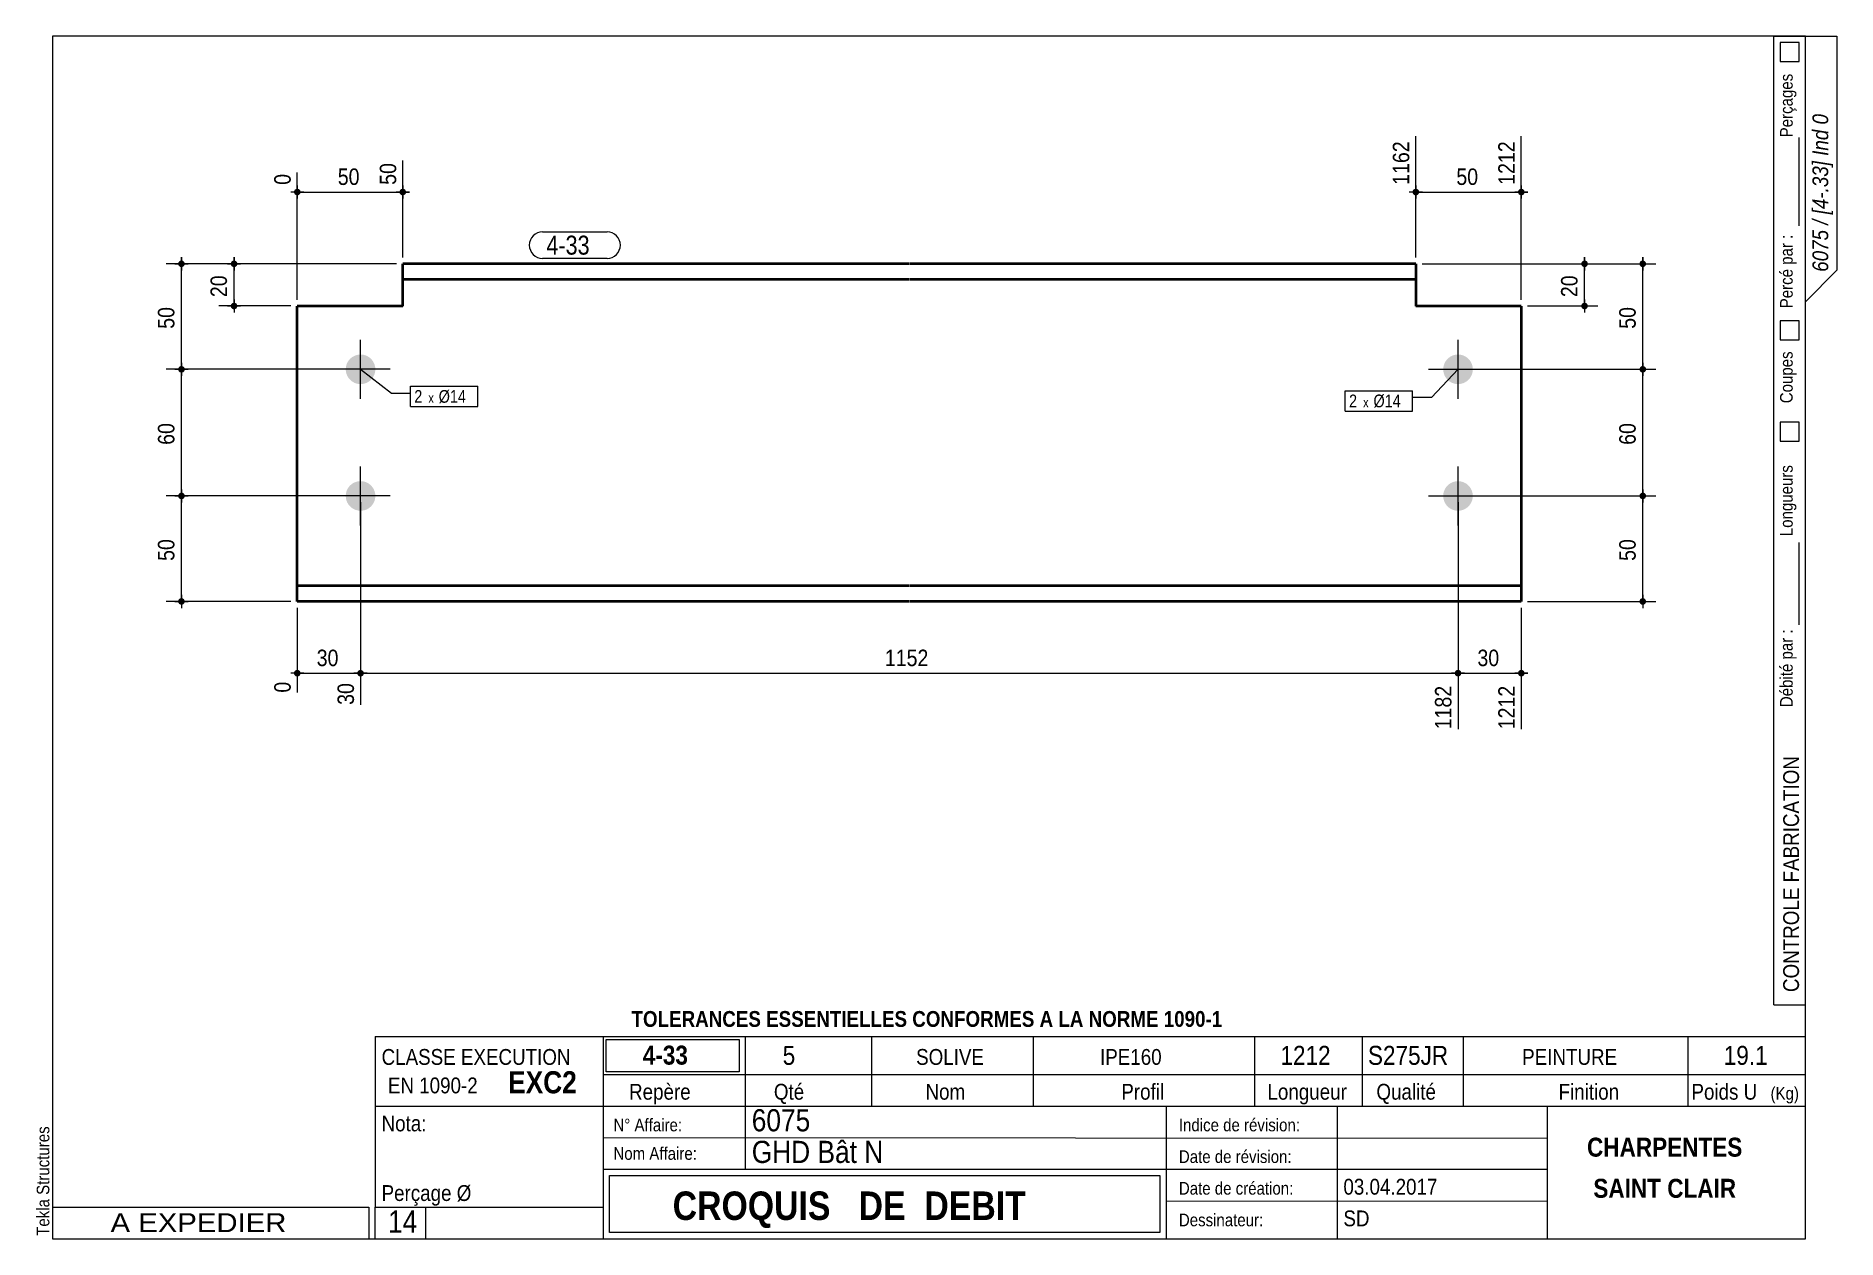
# Model space of a CAD drawing. Header units: millimetres. Extents: x 2 to 287, y 5 to 195.
import ezdxf

# ---------------------------------------------------------------- set-up
doc = ezdxf.new("R2010")
doc.units = ezdxf.units.MM
for name, color, linetype, lineweight in [('Autre type objet', 1, 'Continuous', 0), ('Boulon', 7, 'Continuous', 0), ('Cotation', 7, 'Continuous', 0), ('Désignation boulon', 3, 'Continuous', 0), ('Feuille dessin', 5, 'Continuous', 0), ('Piece', 2, 'Continuous', 0), ('Repère pièce', 3, 'Continuous', 0)]:
    doc.layers.add(name, color=color, linetype=linetype, lineweight=lineweight)
doc.styles.add('ARIAL', font='ARIAL.TTF')
doc.styles.add('ARIAL_BOLD', font='ARIALBD.TTF')
doc.styles.add('ARIAL_ITALIC', font='ARIALI.TTF')
doc.styles.add('ARIAL_NARROW', font='ARIAL.TTF')
doc.styles.add('COMIC_SANS_MS', font='COMIC.TTF')

# ---------------------------------------------------------------- blocks, each defined once
blk = doc.blocks.new('*A1')
at = {"layer": 'Boulon'}
for points in [[(56.01, 142.3), (56.01, 142.24), (56.01, 142.19), (56, 142.13), (56, 142.07), (55.99, 142.02), (55.98, 141.96), (55.97, 141.9), (55.96, 141.85), (55.94, 141.79), (55.93, 141.74), (55.91, 141.68), (55.9, 141.63), (55.88, 141.57), (55.86, 141.52), (55.84, 141.47), (55.81, 141.41), (55.79, 141.36), (55.76, 141.31), (55.74, 141.26), (55.71, 141.21), (55.68, 141.16), (55.65, 141.11), (55.62, 141.06), (55.59, 141.01), (55.55, 140.97), (55.52, 140.92), (55.48, 140.88), (55.45, 140.83), (55.41, 140.79), (55.37, 140.75), (55.33, 140.71), (55.29, 140.67), (55.25, 140.63), (55.2, 140.59), (55.16, 140.55), (55.12, 140.52), (55.07, 140.48), (55.02, 140.45), (54.98, 140.42), (54.93, 140.39), (54.88, 140.36), (54.83, 140.33), (54.78, 140.3), (54.73, 140.27), (54.68, 140.25), (54.63, 140.22), (54.57, 140.2), (54.52, 140.18), (54.47, 140.16), (54.41, 140.14), (54.36, 140.13), (54.3, 140.11), (54.25, 140.09), (54.19, 140.08), (54.14, 140.07), (54.08, 140.06), (54.02, 140.05), (53.97, 140.04), (53.91, 140.04), (53.85, 140.03), (53.79, 140.03), (53.74, 140.03), (53.68, 140.02), (53.62, 140.03), (53.57, 140.03), (53.51, 140.03), (53.45, 140.04), (53.39, 140.04), (53.34, 140.05), (53.28, 140.06), (53.22, 140.07), (53.17, 140.08), (53.11, 140.09), (53.06, 140.11), (53, 140.13), (52.95, 140.14), (52.89, 140.16), (52.84, 140.18), (52.79, 140.2), (52.73, 140.22), (52.68, 140.25), (52.63, 140.27), (52.58, 140.3), (52.53, 140.33), (52.48, 140.36), (52.43, 140.39), (52.38, 140.42), (52.34, 140.45), (52.29, 140.48), (52.24, 140.52), (52.2, 140.55), (52.16, 140.59), (52.11, 140.63), (52.07, 140.67), (52.03, 140.71), (51.99, 140.75), (51.95, 140.79), (51.91, 140.83), (51.88, 140.88), (51.84, 140.92), (51.81, 140.97), (51.77, 141.01), (51.74, 141.06), (51.71, 141.11), (51.68, 141.16), (51.65, 141.21), (51.62, 141.26), (51.6, 141.31), (51.57, 141.36), (51.55, 141.41), (51.52, 141.47), (51.5, 141.52), (51.48, 141.57), (51.46, 141.63), (51.45, 141.68), (51.43, 141.74), (51.42, 141.79), (51.4, 141.85), (51.39, 141.9), (51.38, 141.96), (51.37, 142.02), (51.36, 142.07), (51.36, 142.13), (51.35, 142.19), (51.35, 142.24), (51.35, 142.3), (51.35, 142.36), (51.35, 142.42), (51.35, 142.47), (51.35, 142.53), (51.36, 142.59), (51.36, 142.64), (51.37, 142.7), (51.38, 142.76), (51.39, 142.81), (51.4, 142.87), (51.42, 142.93), (51.43, 142.98), (51.45, 143.04), (51.46, 143.09), (51.48, 143.14), (51.5, 143.2), (51.52, 143.25), (51.55, 143.3), (51.57, 143.36), (51.6, 143.41), (51.62, 143.46), (51.65, 143.51), (51.68, 143.56), (51.71, 143.61), (51.74, 143.65), (51.77, 143.7), (51.81, 143.75), (51.84, 143.79), (51.88, 143.84), (51.91, 143.88), (51.95, 143.93), (51.99, 143.97), (52.03, 144.01), (52.07, 144.05), (52.11, 144.09), (52.16, 144.12), (52.2, 144.16), (52.24, 144.2), (52.29, 144.23), (52.34, 144.27), (52.38, 144.3), (52.43, 144.33), (52.48, 144.36), (52.53, 144.39), (52.58, 144.42), (52.63, 144.44), (52.68, 144.47), (52.73, 144.49), (52.79, 144.51), (52.84, 144.54), (52.89, 144.56), (52.95, 144.57), (53, 144.59), (53.06, 144.61), (53.11, 144.62), (53.17, 144.63), (53.22, 144.65), (53.28, 144.66), (53.34, 144.67), (53.39, 144.67), (53.45, 144.68), (53.51, 144.69), (53.57, 144.69), (53.62, 144.69), (53.68, 144.69), (53.74, 144.69), (53.79, 144.69), (53.85, 144.69), (53.91, 144.68), (53.97, 144.67), (54.02, 144.67), (54.08, 144.66), (54.14, 144.65), (54.19, 144.63), (54.25, 144.62), (54.3, 144.61), (54.36, 144.59), (54.41, 144.57), (54.47, 144.56), (54.52, 144.54), (54.57, 144.51), (54.63, 144.49), (54.68, 144.47), (54.73, 144.44), (54.78, 144.42), (54.83, 144.39), (54.88, 144.36), (54.93, 144.33), (54.98, 144.3), (55.02, 144.27), (55.07, 144.23), (55.12, 144.2), (55.16, 144.16), (55.2, 144.12), (55.25, 144.09), (55.29, 144.05), (55.33, 144.01), (55.37, 143.97), (55.41, 143.93), (55.45, 143.88), (55.48, 143.84), (55.52, 143.79), (55.55, 143.75), (55.59, 143.7), (55.62, 143.65), (55.65, 143.61), (55.68, 143.56), (55.71, 143.51), (55.74, 143.46), (55.76, 143.41), (55.79, 143.36), (55.81, 143.3), (55.84, 143.25), (55.86, 143.2), (55.88, 143.14), (55.9, 143.09), (55.91, 143.04), (55.93, 142.98), (55.94, 142.93), (55.96, 142.87), (55.97, 142.81), (55.98, 142.76), (55.99, 142.7), (56, 142.64), (56, 142.59), (56.01, 142.53), (56.01, 142.47), (56.01, 142.42), (56.01, 142.36)], [(56.01, 122.3), (56.01, 122.24), (56.01, 122.19), (56, 122.13), (56, 122.07), (55.99, 122.02), (55.98, 121.96), (55.97, 121.9), (55.96, 121.85), (55.94, 121.79), (55.93, 121.74), (55.91, 121.68), (55.9, 121.63), (55.88, 121.57), (55.86, 121.52), (55.84, 121.47), (55.81, 121.41), (55.79, 121.36), (55.76, 121.31), (55.74, 121.26), (55.71, 121.21), (55.68, 121.16), (55.65, 121.11), (55.62, 121.06), (55.59, 121.01), (55.55, 120.97), (55.52, 120.92), (55.48, 120.88), (55.45, 120.83), (55.41, 120.79), (55.37, 120.75), (55.33, 120.71), (55.29, 120.67), (55.25, 120.63), (55.2, 120.59), (55.16, 120.55), (55.12, 120.52), (55.07, 120.48), (55.02, 120.45), (54.98, 120.42), (54.93, 120.39), (54.88, 120.36), (54.83, 120.33), (54.78, 120.3), (54.73, 120.27), (54.68, 120.25), (54.63, 120.22), (54.57, 120.2), (54.52, 120.18), (54.47, 120.16), (54.41, 120.14), (54.36, 120.13), (54.3, 120.11), (54.25, 120.09), (54.19, 120.08), (54.14, 120.07), (54.08, 120.06), (54.02, 120.05), (53.97, 120.04), (53.91, 120.04), (53.85, 120.03), (53.79, 120.03), (53.74, 120.03), (53.68, 120.02), (53.62, 120.03), (53.57, 120.03), (53.51, 120.03), (53.45, 120.04), (53.39, 120.04), (53.34, 120.05), (53.28, 120.06), (53.22, 120.07), (53.17, 120.08), (53.11, 120.09), (53.06, 120.11), (53, 120.13), (52.95, 120.14), (52.89, 120.16), (52.84, 120.18), (52.79, 120.2), (52.73, 120.22), (52.68, 120.25), (52.63, 120.27), (52.58, 120.3), (52.53, 120.33), (52.48, 120.36), (52.43, 120.39), (52.38, 120.42), (52.34, 120.45), (52.29, 120.48), (52.24, 120.52), (52.2, 120.55), (52.16, 120.59), (52.11, 120.63), (52.07, 120.67), (52.03, 120.71), (51.99, 120.75), (51.95, 120.79), (51.91, 120.83), (51.88, 120.88), (51.84, 120.92), (51.81, 120.97), (51.77, 121.01), (51.74, 121.06), (51.71, 121.11), (51.68, 121.16), (51.65, 121.21), (51.62, 121.26), (51.6, 121.31), (51.57, 121.36), (51.55, 121.41), (51.52, 121.47), (51.5, 121.52), (51.48, 121.57), (51.46, 121.63), (51.45, 121.68), (51.43, 121.74), (51.42, 121.79), (51.4, 121.85), (51.39, 121.9), (51.38, 121.96), (51.37, 122.02), (51.36, 122.07), (51.36, 122.13), (51.35, 122.19), (51.35, 122.24), (51.35, 122.3), (51.35, 122.36), (51.35, 122.42), (51.35, 122.47), (51.35, 122.53), (51.36, 122.59), (51.36, 122.64), (51.37, 122.7), (51.38, 122.76), (51.39, 122.81), (51.4, 122.87), (51.42, 122.93), (51.43, 122.98), (51.45, 123.04), (51.46, 123.09), (51.48, 123.14), (51.5, 123.2), (51.52, 123.25), (51.55, 123.3), (51.57, 123.36), (51.6, 123.41), (51.62, 123.46), (51.65, 123.51), (51.68, 123.56), (51.71, 123.61), (51.74, 123.65), (51.77, 123.7), (51.81, 123.75), (51.84, 123.79), (51.88, 123.84), (51.91, 123.88), (51.95, 123.93), (51.99, 123.97), (52.03, 124.01), (52.07, 124.05), (52.11, 124.09), (52.16, 124.12), (52.2, 124.16), (52.24, 124.2), (52.29, 124.23), (52.34, 124.27), (52.38, 124.3), (52.43, 124.33), (52.48, 124.36), (52.53, 124.39), (52.58, 124.42), (52.63, 124.44), (52.68, 124.47), (52.73, 124.49), (52.79, 124.51), (52.84, 124.54), (52.89, 124.56), (52.95, 124.57), (53, 124.59), (53.06, 124.61), (53.11, 124.62), (53.17, 124.63), (53.22, 124.65), (53.28, 124.66), (53.34, 124.67), (53.39, 124.67), (53.45, 124.68), (53.51, 124.69), (53.57, 124.69), (53.62, 124.69), (53.68, 124.69), (53.74, 124.69), (53.79, 124.69), (53.85, 124.69), (53.91, 124.68), (53.97, 124.67), (54.02, 124.67), (54.08, 124.66), (54.14, 124.65), (54.19, 124.63), (54.25, 124.62), (54.3, 124.61), (54.36, 124.59), (54.41, 124.57), (54.47, 124.56), (54.52, 124.54), (54.57, 124.51), (54.63, 124.49), (54.68, 124.47), (54.73, 124.44), (54.78, 124.42), (54.83, 124.39), (54.88, 124.36), (54.93, 124.33), (54.98, 124.3), (55.02, 124.27), (55.07, 124.23), (55.12, 124.2), (55.16, 124.16), (55.2, 124.12), (55.25, 124.09), (55.29, 124.05), (55.33, 124.01), (55.37, 123.97), (55.41, 123.93), (55.45, 123.88), (55.48, 123.84), (55.52, 123.79), (55.55, 123.75), (55.59, 123.7), (55.62, 123.65), (55.65, 123.61), (55.68, 123.56), (55.71, 123.51), (55.74, 123.46), (55.76, 123.41), (55.79, 123.36), (55.81, 123.3), (55.84, 123.25), (55.86, 123.2), (55.88, 123.14), (55.9, 123.09), (55.91, 123.04), (55.93, 122.98), (55.94, 122.93), (55.96, 122.87), (55.97, 122.81), (55.98, 122.76), (55.99, 122.7), (56, 122.64), (56, 122.59), (56.01, 122.53), (56.01, 122.47), (56.01, 122.42), (56.01, 122.36)]]:
    blk.add_hatch(color=256, dxfattribs=at).paths.add_polyline_path(points, flags=17)
at = {"layer": 'Boulon', "linetype": 'Continuous', "lineweight": 0}
for p, q in [((53.68, 137.69), (53.68, 147.02)), ((58.35, 142.36), (49.01, 142.36)), ((53.68, 117.69), (53.68, 127.02)), ((58.35, 122.36), (49.01, 122.36))]:
    blk.add_line(p, q, dxfattribs=at)
blk = doc.blocks.new('*A2')
at = {"layer": 'Boulon'}
for points in [[(229.45, 142.3), (229.44, 142.24), (229.44, 142.19), (229.44, 142.13), (229.43, 142.07), (229.42, 142.02), (229.41, 141.96), (229.4, 141.9), (229.39, 141.85), (229.38, 141.79), (229.36, 141.74), (229.35, 141.68), (229.33, 141.63), (229.31, 141.57), (229.29, 141.52), (229.27, 141.47), (229.25, 141.41), (229.22, 141.36), (229.2, 141.31), (229.17, 141.26), (229.14, 141.21), (229.11, 141.16), (229.08, 141.11), (229.05, 141.06), (229.02, 141.01), (228.99, 140.97), (228.95, 140.92), (228.92, 140.88), (228.88, 140.83), (228.84, 140.79), (228.8, 140.75), (228.76, 140.71), (228.72, 140.67), (228.68, 140.63), (228.64, 140.59), (228.59, 140.55), (228.55, 140.52), (228.5, 140.48), (228.46, 140.45), (228.41, 140.42), (228.36, 140.39), (228.31, 140.36), (228.26, 140.33), (228.21, 140.3), (228.16, 140.27), (228.11, 140.25), (228.06, 140.22), (228.01, 140.2), (227.95, 140.18), (227.9, 140.16), (227.85, 140.14), (227.79, 140.13), (227.74, 140.11), (227.68, 140.09), (227.62, 140.08), (227.57, 140.07), (227.51, 140.06), (227.46, 140.05), (227.4, 140.04), (227.34, 140.04), (227.28, 140.03), (227.23, 140.03), (227.17, 140.03), (227.11, 140.02), (227.06, 140.03), (227, 140.03), (226.94, 140.03), (226.88, 140.04), (226.83, 140.04), (226.77, 140.05), (226.71, 140.06), (226.66, 140.07), (226.6, 140.08), (226.55, 140.09), (226.49, 140.11), (226.44, 140.13), (226.38, 140.14), (226.33, 140.16), (226.27, 140.18), (226.22, 140.2), (226.17, 140.22), (226.12, 140.25), (226.06, 140.27), (226.01, 140.3), (225.96, 140.33), (225.91, 140.36), (225.87, 140.39), (225.82, 140.42), (225.77, 140.45), (225.72, 140.48), (225.68, 140.52), (225.63, 140.55), (225.59, 140.59), (225.55, 140.63), (225.5, 140.67), (225.46, 140.71), (225.42, 140.75), (225.38, 140.79), (225.35, 140.83), (225.31, 140.88), (225.27, 140.92), (225.24, 140.97), (225.21, 141.01), (225.17, 141.06), (225.14, 141.11), (225.11, 141.16), (225.08, 141.21), (225.06, 141.26), (225.03, 141.31), (225, 141.36), (224.98, 141.41), (224.96, 141.47), (224.94, 141.52), (224.92, 141.57), (224.9, 141.63), (224.88, 141.68), (224.86, 141.74), (224.85, 141.79), (224.84, 141.85), (224.82, 141.9), (224.81, 141.96), (224.81, 142.02), (224.8, 142.07), (224.79, 142.13), (224.79, 142.19), (224.78, 142.24), (224.78, 142.3), (224.78, 142.36), (224.78, 142.42), (224.78, 142.47), (224.79, 142.53), (224.79, 142.59), (224.8, 142.64), (224.81, 142.7), (224.81, 142.76), (224.82, 142.81), (224.84, 142.87), (224.85, 142.93), (224.86, 142.98), (224.88, 143.04), (224.9, 143.09), (224.92, 143.14), (224.94, 143.2), (224.96, 143.25), (224.98, 143.3), (225, 143.36), (225.03, 143.41), (225.06, 143.46), (225.08, 143.51), (225.11, 143.56), (225.14, 143.61), (225.17, 143.65), (225.21, 143.7), (225.24, 143.75), (225.27, 143.79), (225.31, 143.84), (225.35, 143.88), (225.38, 143.93), (225.42, 143.97), (225.46, 144.01), (225.5, 144.05), (225.55, 144.09), (225.59, 144.12), (225.63, 144.16), (225.68, 144.2), (225.72, 144.23), (225.77, 144.27), (225.82, 144.3), (225.87, 144.33), (225.91, 144.36), (225.96, 144.39), (226.01, 144.42), (226.06, 144.44), (226.12, 144.47), (226.17, 144.49), (226.22, 144.51), (226.27, 144.54), (226.33, 144.56), (226.38, 144.57), (226.44, 144.59), (226.49, 144.61), (226.55, 144.62), (226.6, 144.63), (226.66, 144.65), (226.71, 144.66), (226.77, 144.67), (226.83, 144.67), (226.88, 144.68), (226.94, 144.69), (227, 144.69), (227.06, 144.69), (227.11, 144.69), (227.17, 144.69), (227.23, 144.69), (227.28, 144.69), (227.34, 144.68), (227.4, 144.67), (227.46, 144.67), (227.51, 144.66), (227.57, 144.65), (227.62, 144.63), (227.68, 144.62), (227.74, 144.61), (227.79, 144.59), (227.85, 144.57), (227.9, 144.56), (227.95, 144.54), (228.01, 144.51), (228.06, 144.49), (228.11, 144.47), (228.16, 144.44), (228.21, 144.42), (228.26, 144.39), (228.31, 144.36), (228.36, 144.33), (228.41, 144.3), (228.46, 144.27), (228.5, 144.23), (228.55, 144.2), (228.59, 144.16), (228.64, 144.12), (228.68, 144.09), (228.72, 144.05), (228.76, 144.01), (228.8, 143.97), (228.84, 143.93), (228.88, 143.88), (228.92, 143.84), (228.95, 143.79), (228.99, 143.75), (229.02, 143.7), (229.05, 143.65), (229.08, 143.61), (229.11, 143.56), (229.14, 143.51), (229.17, 143.46), (229.2, 143.41), (229.22, 143.36), (229.25, 143.3), (229.27, 143.25), (229.29, 143.2), (229.31, 143.14), (229.33, 143.09), (229.35, 143.04), (229.36, 142.98), (229.38, 142.93), (229.39, 142.87), (229.4, 142.81), (229.41, 142.76), (229.42, 142.7), (229.43, 142.64), (229.44, 142.59), (229.44, 142.53), (229.44, 142.47), (229.45, 142.42), (229.45, 142.36)], [(229.45, 122.3), (229.44, 122.24), (229.44, 122.19), (229.44, 122.13), (229.43, 122.07), (229.42, 122.02), (229.41, 121.96), (229.4, 121.9), (229.39, 121.85), (229.38, 121.79), (229.36, 121.74), (229.35, 121.68), (229.33, 121.63), (229.31, 121.57), (229.29, 121.52), (229.27, 121.47), (229.25, 121.41), (229.22, 121.36), (229.2, 121.31), (229.17, 121.26), (229.14, 121.21), (229.11, 121.16), (229.08, 121.11), (229.05, 121.06), (229.02, 121.01), (228.99, 120.97), (228.95, 120.92), (228.92, 120.88), (228.88, 120.83), (228.84, 120.79), (228.8, 120.75), (228.76, 120.71), (228.72, 120.67), (228.68, 120.63), (228.64, 120.59), (228.59, 120.55), (228.55, 120.52), (228.5, 120.48), (228.46, 120.45), (228.41, 120.42), (228.36, 120.39), (228.31, 120.36), (228.26, 120.33), (228.21, 120.3), (228.16, 120.27), (228.11, 120.25), (228.06, 120.22), (228.01, 120.2), (227.95, 120.18), (227.9, 120.16), (227.85, 120.14), (227.79, 120.13), (227.74, 120.11), (227.68, 120.09), (227.62, 120.08), (227.57, 120.07), (227.51, 120.06), (227.46, 120.05), (227.4, 120.04), (227.34, 120.04), (227.28, 120.03), (227.23, 120.03), (227.17, 120.03), (227.11, 120.02), (227.06, 120.03), (227, 120.03), (226.94, 120.03), (226.88, 120.04), (226.83, 120.04), (226.77, 120.05), (226.71, 120.06), (226.66, 120.07), (226.6, 120.08), (226.55, 120.09), (226.49, 120.11), (226.44, 120.13), (226.38, 120.14), (226.33, 120.16), (226.27, 120.18), (226.22, 120.2), (226.17, 120.22), (226.12, 120.25), (226.06, 120.27), (226.01, 120.3), (225.96, 120.33), (225.91, 120.36), (225.87, 120.39), (225.82, 120.42), (225.77, 120.45), (225.72, 120.48), (225.68, 120.52), (225.63, 120.55), (225.59, 120.59), (225.55, 120.63), (225.5, 120.67), (225.46, 120.71), (225.42, 120.75), (225.38, 120.79), (225.35, 120.83), (225.31, 120.88), (225.27, 120.92), (225.24, 120.97), (225.21, 121.01), (225.17, 121.06), (225.14, 121.11), (225.11, 121.16), (225.08, 121.21), (225.06, 121.26), (225.03, 121.31), (225, 121.36), (224.98, 121.41), (224.96, 121.47), (224.94, 121.52), (224.92, 121.57), (224.9, 121.63), (224.88, 121.68), (224.86, 121.74), (224.85, 121.79), (224.84, 121.85), (224.82, 121.9), (224.81, 121.96), (224.81, 122.02), (224.8, 122.07), (224.79, 122.13), (224.79, 122.19), (224.78, 122.24), (224.78, 122.3), (224.78, 122.36), (224.78, 122.42), (224.78, 122.47), (224.79, 122.53), (224.79, 122.59), (224.8, 122.64), (224.81, 122.7), (224.81, 122.76), (224.82, 122.81), (224.84, 122.87), (224.85, 122.93), (224.86, 122.98), (224.88, 123.04), (224.9, 123.09), (224.92, 123.14), (224.94, 123.2), (224.96, 123.25), (224.98, 123.3), (225, 123.36), (225.03, 123.41), (225.06, 123.46), (225.08, 123.51), (225.11, 123.56), (225.14, 123.61), (225.17, 123.65), (225.21, 123.7), (225.24, 123.75), (225.27, 123.79), (225.31, 123.84), (225.35, 123.88), (225.38, 123.93), (225.42, 123.97), (225.46, 124.01), (225.5, 124.05), (225.55, 124.09), (225.59, 124.12), (225.63, 124.16), (225.68, 124.2), (225.72, 124.23), (225.77, 124.27), (225.82, 124.3), (225.87, 124.33), (225.91, 124.36), (225.96, 124.39), (226.01, 124.42), (226.06, 124.44), (226.12, 124.47), (226.17, 124.49), (226.22, 124.51), (226.27, 124.54), (226.33, 124.56), (226.38, 124.57), (226.44, 124.59), (226.49, 124.61), (226.55, 124.62), (226.6, 124.63), (226.66, 124.65), (226.71, 124.66), (226.77, 124.67), (226.83, 124.67), (226.88, 124.68), (226.94, 124.69), (227, 124.69), (227.06, 124.69), (227.11, 124.69), (227.17, 124.69), (227.23, 124.69), (227.28, 124.69), (227.34, 124.68), (227.4, 124.67), (227.46, 124.67), (227.51, 124.66), (227.57, 124.65), (227.62, 124.63), (227.68, 124.62), (227.74, 124.61), (227.79, 124.59), (227.85, 124.57), (227.9, 124.56), (227.95, 124.54), (228.01, 124.51), (228.06, 124.49), (228.11, 124.47), (228.16, 124.44), (228.21, 124.42), (228.26, 124.39), (228.31, 124.36), (228.36, 124.33), (228.41, 124.3), (228.46, 124.27), (228.5, 124.23), (228.55, 124.2), (228.59, 124.16), (228.64, 124.12), (228.68, 124.09), (228.72, 124.05), (228.76, 124.01), (228.8, 123.97), (228.84, 123.93), (228.88, 123.88), (228.92, 123.84), (228.95, 123.79), (228.99, 123.75), (229.02, 123.7), (229.05, 123.65), (229.08, 123.61), (229.11, 123.56), (229.14, 123.51), (229.17, 123.46), (229.2, 123.41), (229.22, 123.36), (229.25, 123.3), (229.27, 123.25), (229.29, 123.2), (229.31, 123.14), (229.33, 123.09), (229.35, 123.04), (229.36, 122.98), (229.38, 122.93), (229.39, 122.87), (229.4, 122.81), (229.41, 122.76), (229.42, 122.7), (229.43, 122.64), (229.44, 122.59), (229.44, 122.53), (229.44, 122.47), (229.45, 122.42), (229.45, 122.36)]]:
    blk.add_hatch(color=256, dxfattribs=at).paths.add_polyline_path(points, flags=17)
at = {"layer": 'Boulon', "linetype": 'Continuous', "lineweight": 0}
for p, q in [((227.11, 137.69), (227.11, 147.02)), ((222.45, 142.36), (231.78, 142.36)), ((227.11, 117.69), (227.11, 127.02)), ((222.45, 122.36), (231.78, 122.36))]:
    blk.add_line(p, q, dxfattribs=at)
blk = doc.blocks.new('*A3')
at = {"layer": 'Piece', "color": 2, "linetype": 'Continuous', "lineweight": 40}
for p, q in [((140.346667, 159.024792), (60.346667, 159.024792)), ((60.346667, 152.358125), (60.346667, 159.024792)), ((140.346667, 156.558125), (60.346667, 156.558125)), ((220.446667, 159.024792), (140.446667, 159.024792)), ((220.446667, 156.558125), (140.446667, 156.558125)), ((220.446667, 159.024792), (220.446667, 152.358125)), ((43.68, 105.691458), (43.68, 152.358125)), ((60.346667, 152.358125), (43.68, 152.358125)), ((237.113333, 152.358125), (220.446667, 152.358125)), ((237.113333, 152.358125), (237.113333, 105.691458)), ((140.346667, 108.158125), (43.68, 108.158125)), ((237.113333, 108.158125), (140.446667, 108.158125)), ((140.346667, 105.691458), (43.68, 105.691458)), ((237.113333, 105.691458), (140.446667, 105.691458))]:
    blk.add_line(p, q, dxfattribs=at)
blk = doc.blocks.new('*A4')
at = {"layer": 'Feuille dessin', "linetype": 'Continuous', "lineweight": 0}
for p, q in [((282, 195), (5, 195)), ((5, 195), (5, 5)), ((282, 5), (282, 195)), ((5, 5), (282, 5))]:
    blk.add_line(p, q, dxfattribs=at)
at = {"layer": 'Feuille dessin', "style": 'ARIAL', "width": 0.85}
blk.add_text('Tekla Structures', height=2, rotation=90, dxfattribs=at).set_placement((4.5, 5.5))
blk = doc.blocks.new('*A5')
at = {"layer": 'Autre type objet', "linetype": 'Continuous', "lineweight": 0}
for p, q in [((277, 42), (277, 195)), ((277, 195), (287, 195)), ((278, 194), (278, 191)), ((281, 194), (278, 194)), ((281, 191), (281, 194)), ((282, 42), (282, 195)), ((287, 195), (287, 158)), ((278, 191), (281, 191)), ((281, 165), (281, 179)), ((287, 158), (282, 153)), ((278, 150), (278, 147)), ((281, 150), (278, 150)), ((281, 147), (281, 150)), ((278, 147), (281, 147)), ((278, 134), (278, 131)), ((281, 134), (278, 134)), ((281, 131), (281, 134)), ((278, 131), (281, 131)), ((281, 102), (281, 115)), ((277, 42), (282, 42))]:
    blk.add_line(p, q, dxfattribs=at)
at = {"layer": 'Autre type objet', "width": 0.85}
for s, height, style, p in [('Perçages', 2, 'ARIAL', (280, 179)), ('6075 / [4-.33] Ind 0', 2.5, 'ARIAL_ITALIC', (285.619109, 157.760245)), ('Percé par :', 2, 'ARIAL', (280, 152)), ('Coupes', 2, 'ARIAL', (280, 137)), ('Longueurs', 2, 'ARIAL', (280, 116)), ('Débité par :', 2, 'ARIAL', (280, 89)), ('CONTROLE FABRICATION', 2.5, 'ARIAL', (281, 44))]:
    blk.add_text(s, height=height, rotation=90, dxfattribs=dict(at, style=style)).set_placement(p)
blk = doc.blocks.new('*A6')
at = {"layer": 'Autre type objet', "linetype": 'Continuous', "lineweight": 0}
for p, q in [((56, 37), (92, 37)), ((56, 37), (56, 10)), ((92, 37), (92, 10)), ((56, 26), (92, 26)), ((56, 10), (92, 10)), ((56, 5), (56, 10)), ((64, 5), (64, 10)), ((56, 5), (64, 5))]:
    blk.add_line(p, q, dxfattribs=at)
at = {"layer": 'Autre type objet', "width": 0.85}
for s, height, style, p in [('CLASSE EXECUTION', 2.5, 'ARIAL', (57, 32.5)), ('EXC2', 3.5, 'ARIAL_BOLD', (77, 28)), ('EN 1090-2', 2.5, 'ARIAL', (58, 28)), ('Nota:', 2.5, 'ARIAL', (57, 22)), ('Perçage Ø', 2.5, 'ARIAL', (57, 11)), ('14', 3.5, 'ARIAL_NARROW', (58.014234, 6))]:
    blk.add_text(s, height=height, dxfattribs=dict(at, style=style)).set_placement(p)
blk = doc.blocks.new('*A7')
at = {"layer": 'Autre type objet', "linetype": 'Continuous', "lineweight": 0}
for p, q in [((92, 37), (282, 37)), ((92, 37), (92, 31)), ((114.5, 31), (114.5, 37)), ((134.5, 31), (134.5, 37)), ((160, 31), (160, 37)), ((195, 31), (195, 37)), ((212, 31), (212, 37)), ((228, 31), (228, 37)), ((263.5, 31), (263.5, 37)), ((282, 31), (282, 37)), ((92.51953, 36.5), (113.5, 36.5)), ((92.51953, 31.394341), (92.51953, 36.5)), ((113.5, 36.5), (113.5, 31.394341)), ((113.5, 31.394341), (92.51953, 31.394341)), ((92, 31), (282, 31)), ((92, 31), (92, 5)), ((114.5, 16), (114.5, 31)), ((134.5, 26), (134.5, 31)), ((160, 26), (160, 31)), ((195, 26), (195, 31)), ((212, 26), (212, 31)), ((228, 26), (228, 31)), ((263.5, 26), (263.5, 31)), ((282, 5), (282, 31)), ((92, 26), (282, 26)), ((181, 26), (181, 5)), ((208, 26), (208, 5)), ((241.262466, 5), (241.262466, 26)), ((92, 21), (241.327069, 20.935451)), ((92, 16), (181, 16)), ((93, 15), (180, 15)), ((93, 6), (93, 15)), ((180, 15), (180, 6)), ((181, 16), (241.297815, 16.021151)), ((181, 11), (241.217807, 10.969512)), ((180, 6), (93, 6)), ((92, 5), (282, 5))]:
    blk.add_line(p, q, dxfattribs=at)
at = {"layer": 'Autre type objet', "width": 0.85}
for s, height, style, p in [('TOLERANCES ESSENTIELLES CONFORMES A LA NORME 1090-1', 2.5, 'ARIAL_BOLD', (96.5, 38.5)), ('4-33', 3, 'ARIAL_BOLD', (98.285724, 32.540141)), ('5', 3, 'ARIAL', (120.389893, 32.5)), ('SOLIVE', 2.5, 'ARIAL', (141.474609, 32.5)), ('IPE160', 2.5, 'ARIAL', (170.538574, 32.5)), ('1212', 3, 'ARIAL', (199.053223, 32.5)), ('S275JR', 3, 'ARIAL', (212.880127, 32.5)), ('PEINTURE', 2.5, 'ARIAL', (237.24646, 32.5)), ('19.1', 3, 'ARIAL', (269.109863, 32.5)), ('Repère', 2.5, 'ARIAL', (96.112978, 27)), ('Qté', 2.5, 'ARIAL', (119, 27)), ('Nom', 2.5, 'ARIAL', (142.961426, 27)), ('Profil', 2.5, 'ARIAL', (173.903564, 27)), ('Longueur', 2.5, 'ARIAL', (197, 27)), ('Qualité', 2.5, 'ARIAL', (214.218018, 27)), ('Finition', 2.5, 'ARIAL', (243, 27)), ('Poids U', 2.5, 'ARIAL', (264, 27)), ('(Kg)', 2, 'ARIAL', (276.5, 27)), ('N° Affaire:', 2, 'ARIAL', (93.640566, 22)), ('6075', 3.5, 'ARIAL', (115.5, 22)), ('Indice de révision:', 2, 'ARIAL', (183, 22)), ('GHD Bât N', 3.5, 'ARIAL', (115.5, 17)), ('CHARPENTES', 3, 'ARIAL_BOLD', (247.5, 18)), ('Nom Affaire:', 2, 'ARIAL', (93.640566, 17.5)), ('Date de révision:', 2, 'ARIAL', (183, 17)), ('03.04.2017', 2.5, 'ARIAL', (209, 12)), ('SAINT CLAIR', 3, 'ARIAL_BOLD', (248.5, 11.5)), ('CROQUIS   DE  DEBIT', 4.5, 'ARIAL_BOLD', (103, 8)), ('Date de création:', 2, 'ARIAL', (183, 12)), ('Dessinateur:', 2, 'ARIAL', (183, 7)), ('SD', 2.5, 'ARIAL', (209, 7))]:
    blk.add_text(s, height=height, dxfattribs=dict(at, style=style)).set_placement(p)
blk = doc.blocks.new('*A8')
at = {"layer": 'Autre type objet', "linetype": 'Continuous', "lineweight": 0}
for p, q in [((5, 10), (55, 10)), ((5, 10), (5, 5)), ((55, 10), (55, 5)), ((5, 5), (55, 5))]:
    blk.add_line(p, q, dxfattribs=at)
at = {"layer": 'Autre type objet', "style": 'ARIAL', "width": 1.105}
blk.add_text('A EXPEDIER', height=3, dxfattribs=at).set_placement((14.169647, 6.073465))
blk = doc.blocks.new('*A9')
at = {"layer": 'Cotation'}
for points in [[(43.65, 93.84), (43.63, 93.84), (43.6, 93.84), (43.58, 93.85), (43.55, 93.85), (43.53, 93.86), (43.5, 93.87), (43.48, 93.88), (43.46, 93.89), (43.43, 93.9), (43.41, 93.91), (43.39, 93.93), (43.37, 93.94), (43.35, 93.96), (43.33, 93.97), (43.31, 93.99), (43.29, 94.01), (43.28, 94.03), (43.26, 94.05), (43.25, 94.07), (43.23, 94.09), (43.22, 94.11), (43.21, 94.14), (43.2, 94.16), (43.19, 94.18), (43.18, 94.21), (43.18, 94.23), (43.17, 94.26), (43.17, 94.28), (43.16, 94.31), (43.16, 94.33), (43.16, 94.36), (43.16, 94.38), (43.16, 94.41), (43.17, 94.43), (43.17, 94.46), (43.18, 94.48), (43.18, 94.51), (43.19, 94.53), (43.2, 94.56), (43.21, 94.58), (43.22, 94.6), (43.23, 94.63), (43.25, 94.65), (43.26, 94.67), (43.28, 94.69), (43.29, 94.71), (43.31, 94.73), (43.33, 94.74), (43.35, 94.76), (43.37, 94.78), (43.39, 94.79), (43.41, 94.8), (43.43, 94.82), (43.46, 94.83), (43.48, 94.84), (43.5, 94.85), (43.53, 94.86), (43.55, 94.86), (43.58, 94.87), (43.6, 94.87), (43.63, 94.88), (43.65, 94.88), (43.68, 94.88), (43.71, 94.88), (43.73, 94.88), (43.76, 94.87), (43.78, 94.87), (43.81, 94.86), (43.83, 94.86), (43.86, 94.85), (43.88, 94.84), (43.9, 94.83), (43.93, 94.82), (43.95, 94.8), (43.97, 94.79), (43.99, 94.78), (44.01, 94.76), (44.03, 94.74), (44.05, 94.73), (44.07, 94.71), (44.08, 94.69), (44.1, 94.67), (44.11, 94.65), (44.13, 94.63), (44.14, 94.6), (44.15, 94.58), (44.16, 94.56), (44.17, 94.53), (44.18, 94.51), (44.18, 94.48), (44.19, 94.46), (44.19, 94.43), (44.2, 94.41), (44.2, 94.38), (44.2, 94.36), (44.2, 94.33), (44.2, 94.31), (44.19, 94.28), (44.19, 94.26), (44.18, 94.23), (44.18, 94.21), (44.17, 94.18), (44.16, 94.16), (44.15, 94.14), (44.14, 94.11), (44.13, 94.09), (44.11, 94.07), (44.1, 94.05), (44.08, 94.03), (44.07, 94.01), (44.05, 93.99), (44.03, 93.97), (44.01, 93.96), (43.99, 93.94), (43.97, 93.93), (43.95, 93.91), (43.93, 93.9), (43.9, 93.89), (43.88, 93.88), (43.86, 93.87), (43.83, 93.86), (43.81, 93.85), (43.78, 93.85), (43.76, 93.84), (43.73, 93.84), (43.71, 93.84), (43.68, 93.84)], [(53.65, 93.84), (53.63, 93.84), (53.6, 93.84), (53.58, 93.85), (53.55, 93.85), (53.53, 93.86), (53.5, 93.87), (53.48, 93.88), (53.46, 93.89), (53.43, 93.9), (53.41, 93.91), (53.39, 93.93), (53.37, 93.94), (53.35, 93.96), (53.33, 93.97), (53.31, 93.99), (53.29, 94.01), (53.28, 94.03), (53.26, 94.05), (53.25, 94.07), (53.23, 94.09), (53.22, 94.11), (53.21, 94.14), (53.2, 94.16), (53.19, 94.18), (53.18, 94.21), (53.18, 94.23), (53.17, 94.26), (53.17, 94.28), (53.16, 94.31), (53.16, 94.33), (53.16, 94.36), (53.16, 94.38), (53.16, 94.41), (53.17, 94.43), (53.17, 94.46), (53.18, 94.48), (53.18, 94.51), (53.19, 94.53), (53.2, 94.56), (53.21, 94.58), (53.22, 94.6), (53.23, 94.63), (53.25, 94.65), (53.26, 94.67), (53.28, 94.69), (53.29, 94.71), (53.31, 94.73), (53.33, 94.74), (53.35, 94.76), (53.37, 94.78), (53.39, 94.79), (53.41, 94.8), (53.43, 94.82), (53.46, 94.83), (53.48, 94.84), (53.5, 94.85), (53.53, 94.86), (53.55, 94.86), (53.58, 94.87), (53.6, 94.87), (53.63, 94.88), (53.65, 94.88), (53.68, 94.88), (53.71, 94.88), (53.73, 94.88), (53.76, 94.87), (53.78, 94.87), (53.81, 94.86), (53.83, 94.86), (53.86, 94.85), (53.88, 94.84), (53.9, 94.83), (53.93, 94.82), (53.95, 94.8), (53.97, 94.79), (53.99, 94.78), (54.01, 94.76), (54.03, 94.74), (54.05, 94.73), (54.07, 94.71), (54.08, 94.69), (54.1, 94.67), (54.11, 94.65), (54.13, 94.63), (54.14, 94.6), (54.15, 94.58), (54.16, 94.56), (54.17, 94.53), (54.18, 94.51), (54.18, 94.48), (54.19, 94.46), (54.19, 94.43), (54.2, 94.41), (54.2, 94.38), (54.2, 94.36), (54.2, 94.33), (54.2, 94.31), (54.19, 94.28), (54.19, 94.26), (54.18, 94.23), (54.18, 94.21), (54.17, 94.18), (54.16, 94.16), (54.15, 94.14), (54.14, 94.11), (54.13, 94.09), (54.11, 94.07), (54.1, 94.05), (54.08, 94.03), (54.07, 94.01), (54.05, 93.99), (54.03, 93.97), (54.01, 93.96), (53.99, 93.94), (53.97, 93.93), (53.95, 93.91), (53.93, 93.9), (53.9, 93.89), (53.88, 93.88), (53.86, 93.87), (53.83, 93.86), (53.81, 93.85), (53.78, 93.85), (53.76, 93.84), (53.73, 93.84), (53.71, 93.84), (53.68, 93.84)]]:
    blk.add_hatch(color=256, dxfattribs=at).paths.add_polyline_path(points, flags=17)
at = {"layer": 'Cotation', "linetype": 'Continuous', "lineweight": 0}
for p, q in [((53.68, 121.36), (53.68, 89.36)), ((43.68, 104.69), (43.68, 91.29)), ((44.72, 94.36), (42.64, 94.36)), ((43.68, 94.36), (42.64, 94.36)), ((43.68, 95.4), (43.68, 93.32)), ((43.68, 94.36), (53.68, 94.36)), ((54.72, 94.36), (52.64, 94.36)), ((53.68, 95.4), (53.68, 93.32)), ((53.68, 94.36), (54.72, 94.36))]:
    blk.add_line(p, q, dxfattribs=at)
at = {"layer": 'Cotation'}
for p in [(43.68, 94.36), (53.68, 94.36)]:
    blk.add_point(p, dxfattribs=at)
at = {"layer": 'Cotation', "style": 'ARIAL', "width": 0.85}
blk.add_text('30', height=2.6, dxfattribs=at).set_placement((46.75, 95.48))
for s, p in [('0', (42.64, 91.29)), ('30', (52.64, 89.36))]:
    blk.add_text(s, height=2.6, rotation=90.0002, dxfattribs=at).set_placement(p)
blk = doc.blocks.new('*A10')
at = {"layer": 'Cotation'}
for points in [[(53.65, 93.84), (53.63, 93.84), (53.6, 93.84), (53.58, 93.85), (53.55, 93.85), (53.53, 93.86), (53.5, 93.87), (53.48, 93.88), (53.46, 93.89), (53.43, 93.9), (53.41, 93.91), (53.39, 93.93), (53.37, 93.94), (53.35, 93.96), (53.33, 93.97), (53.31, 93.99), (53.29, 94.01), (53.28, 94.03), (53.26, 94.05), (53.25, 94.07), (53.23, 94.09), (53.22, 94.11), (53.21, 94.14), (53.2, 94.16), (53.19, 94.18), (53.18, 94.21), (53.18, 94.23), (53.17, 94.26), (53.17, 94.28), (53.16, 94.31), (53.16, 94.33), (53.16, 94.36), (53.16, 94.38), (53.16, 94.41), (53.17, 94.43), (53.17, 94.46), (53.18, 94.48), (53.18, 94.51), (53.19, 94.53), (53.2, 94.56), (53.21, 94.58), (53.22, 94.6), (53.23, 94.63), (53.25, 94.65), (53.26, 94.67), (53.28, 94.69), (53.29, 94.71), (53.31, 94.73), (53.33, 94.74), (53.35, 94.76), (53.37, 94.78), (53.39, 94.79), (53.41, 94.8), (53.43, 94.82), (53.46, 94.83), (53.48, 94.84), (53.5, 94.85), (53.53, 94.86), (53.55, 94.86), (53.58, 94.87), (53.6, 94.87), (53.63, 94.88), (53.65, 94.88), (53.68, 94.88), (53.71, 94.88), (53.73, 94.88), (53.76, 94.87), (53.78, 94.87), (53.81, 94.86), (53.83, 94.86), (53.86, 94.85), (53.88, 94.84), (53.9, 94.83), (53.93, 94.82), (53.95, 94.8), (53.97, 94.79), (53.99, 94.78), (54.01, 94.76), (54.03, 94.74), (54.05, 94.73), (54.07, 94.71), (54.08, 94.69), (54.1, 94.67), (54.11, 94.65), (54.13, 94.63), (54.14, 94.6), (54.15, 94.58), (54.16, 94.56), (54.17, 94.53), (54.18, 94.51), (54.18, 94.48), (54.19, 94.46), (54.19, 94.43), (54.2, 94.41), (54.2, 94.38), (54.2, 94.36), (54.2, 94.33), (54.2, 94.31), (54.19, 94.28), (54.19, 94.26), (54.18, 94.23), (54.18, 94.21), (54.17, 94.18), (54.16, 94.16), (54.15, 94.14), (54.14, 94.11), (54.13, 94.09), (54.11, 94.07), (54.1, 94.05), (54.08, 94.03), (54.07, 94.01), (54.05, 93.99), (54.03, 93.97), (54.01, 93.96), (53.99, 93.94), (53.97, 93.93), (53.95, 93.91), (53.93, 93.9), (53.9, 93.89), (53.88, 93.88), (53.86, 93.87), (53.83, 93.86), (53.81, 93.85), (53.78, 93.85), (53.76, 93.84), (53.73, 93.84), (53.71, 93.84), (53.68, 93.84)], [(227.09, 93.84), (227.06, 93.84), (227.04, 93.84), (227.01, 93.85), (226.99, 93.85), (226.96, 93.86), (226.94, 93.87), (226.91, 93.88), (226.89, 93.89), (226.87, 93.9), (226.85, 93.91), (226.82, 93.93), (226.8, 93.94), (226.78, 93.96), (226.76, 93.97), (226.75, 93.99), (226.73, 94.01), (226.71, 94.03), (226.7, 94.05), (226.68, 94.07), (226.67, 94.09), (226.65, 94.11), (226.64, 94.14), (226.63, 94.16), (226.62, 94.18), (226.62, 94.21), (226.61, 94.23), (226.6, 94.26), (226.6, 94.28), (226.6, 94.31), (226.59, 94.33), (226.59, 94.36), (226.59, 94.38), (226.6, 94.41), (226.6, 94.43), (226.6, 94.46), (226.61, 94.48), (226.62, 94.51), (226.62, 94.53), (226.63, 94.56), (226.64, 94.58), (226.65, 94.6), (226.67, 94.63), (226.68, 94.65), (226.7, 94.67), (226.71, 94.69), (226.73, 94.71), (226.75, 94.73), (226.76, 94.74), (226.78, 94.76), (226.8, 94.78), (226.82, 94.79), (226.85, 94.8), (226.87, 94.82), (226.89, 94.83), (226.91, 94.84), (226.94, 94.85), (226.96, 94.86), (226.99, 94.86), (227.01, 94.87), (227.04, 94.87), (227.06, 94.88), (227.09, 94.88), (227.11, 94.88), (227.14, 94.88), (227.16, 94.88), (227.19, 94.87), (227.21, 94.87), (227.24, 94.86), (227.26, 94.86), (227.29, 94.85), (227.31, 94.84), (227.34, 94.83), (227.36, 94.82), (227.38, 94.8), (227.4, 94.79), (227.42, 94.78), (227.44, 94.76), (227.46, 94.74), (227.48, 94.73), (227.5, 94.71), (227.52, 94.69), (227.53, 94.67), (227.55, 94.65), (227.56, 94.63), (227.57, 94.6), (227.58, 94.58), (227.59, 94.56), (227.6, 94.53), (227.61, 94.51), (227.62, 94.48), (227.62, 94.46), (227.63, 94.43), (227.63, 94.41), (227.63, 94.38), (227.63, 94.36), (227.63, 94.33), (227.63, 94.31), (227.63, 94.28), (227.62, 94.26), (227.62, 94.23), (227.61, 94.21), (227.6, 94.18), (227.59, 94.16), (227.58, 94.14), (227.57, 94.11), (227.56, 94.09), (227.55, 94.07), (227.53, 94.05), (227.52, 94.03), (227.5, 94.01), (227.48, 93.99), (227.46, 93.97), (227.44, 93.96), (227.42, 93.94), (227.4, 93.93), (227.38, 93.91), (227.36, 93.9), (227.34, 93.89), (227.31, 93.88), (227.29, 93.87), (227.26, 93.86), (227.24, 93.85), (227.21, 93.85), (227.19, 93.84), (227.16, 93.84), (227.14, 93.84), (227.11, 93.84)]]:
    blk.add_hatch(color=256, dxfattribs=at).paths.add_polyline_path(points, flags=17)
at = {"layer": 'Cotation', "linetype": 'Continuous', "lineweight": 0}
for p, q in [((53.68, 121.36), (53.68, 89.36)), ((227.11, 121.36), (227.11, 85.5)), ((54.72, 94.36), (52.64, 94.36)), ((53.68, 94.36), (52.64, 94.36)), ((53.68, 95.4), (53.68, 93.32)), ((53.68, 94.36), (227.11, 94.36)), ((228.15, 94.36), (226.07, 94.36)), ((227.11, 95.4), (227.11, 93.32)), ((227.11, 94.36), (228.15, 94.36))]:
    blk.add_line(p, q, dxfattribs=at)
at = {"layer": 'Cotation'}
for p in [(53.68, 94.36), (227.11, 94.36)]:
    blk.add_point(p, dxfattribs=at)
at = {"layer": 'Cotation', "style": 'ARIAL', "width": 0.85}
blk.add_text('1152', height=2.6, dxfattribs=at).set_placement((136.54, 95.48))
blk.add_text('1182', height=2.6, rotation=90.0002, dxfattribs=at).set_placement((226.07, 85.5))
blk = doc.blocks.new('*A11')
at = {"layer": 'Cotation'}
for points in [[(227.09, 93.84), (227.06, 93.84), (227.04, 93.84), (227.01, 93.85), (226.99, 93.85), (226.96, 93.86), (226.94, 93.87), (226.91, 93.88), (226.89, 93.89), (226.87, 93.9), (226.85, 93.91), (226.82, 93.93), (226.8, 93.94), (226.78, 93.96), (226.76, 93.97), (226.75, 93.99), (226.73, 94.01), (226.71, 94.03), (226.7, 94.05), (226.68, 94.07), (226.67, 94.09), (226.65, 94.11), (226.64, 94.14), (226.63, 94.16), (226.62, 94.18), (226.62, 94.21), (226.61, 94.23), (226.6, 94.26), (226.6, 94.28), (226.6, 94.31), (226.59, 94.33), (226.59, 94.36), (226.59, 94.38), (226.6, 94.41), (226.6, 94.43), (226.6, 94.46), (226.61, 94.48), (226.62, 94.51), (226.62, 94.53), (226.63, 94.56), (226.64, 94.58), (226.65, 94.6), (226.67, 94.63), (226.68, 94.65), (226.7, 94.67), (226.71, 94.69), (226.73, 94.71), (226.75, 94.73), (226.76, 94.74), (226.78, 94.76), (226.8, 94.78), (226.82, 94.79), (226.85, 94.8), (226.87, 94.82), (226.89, 94.83), (226.91, 94.84), (226.94, 94.85), (226.96, 94.86), (226.99, 94.86), (227.01, 94.87), (227.04, 94.87), (227.06, 94.88), (227.09, 94.88), (227.11, 94.88), (227.14, 94.88), (227.16, 94.88), (227.19, 94.87), (227.21, 94.87), (227.24, 94.86), (227.26, 94.86), (227.29, 94.85), (227.31, 94.84), (227.34, 94.83), (227.36, 94.82), (227.38, 94.8), (227.4, 94.79), (227.42, 94.78), (227.44, 94.76), (227.46, 94.74), (227.48, 94.73), (227.5, 94.71), (227.52, 94.69), (227.53, 94.67), (227.55, 94.65), (227.56, 94.63), (227.57, 94.6), (227.58, 94.58), (227.59, 94.56), (227.6, 94.53), (227.61, 94.51), (227.62, 94.48), (227.62, 94.46), (227.63, 94.43), (227.63, 94.41), (227.63, 94.38), (227.63, 94.36), (227.63, 94.33), (227.63, 94.31), (227.63, 94.28), (227.62, 94.26), (227.62, 94.23), (227.61, 94.21), (227.6, 94.18), (227.59, 94.16), (227.58, 94.14), (227.57, 94.11), (227.56, 94.09), (227.55, 94.07), (227.53, 94.05), (227.52, 94.03), (227.5, 94.01), (227.48, 93.99), (227.46, 93.97), (227.44, 93.96), (227.42, 93.94), (227.4, 93.93), (227.38, 93.91), (227.36, 93.9), (227.34, 93.89), (227.31, 93.88), (227.29, 93.87), (227.26, 93.86), (227.24, 93.85), (227.21, 93.85), (227.19, 93.84), (227.16, 93.84), (227.14, 93.84), (227.11, 93.84)], [(237.09, 93.84), (237.06, 93.84), (237.04, 93.84), (237.01, 93.85), (236.99, 93.85), (236.96, 93.86), (236.94, 93.87), (236.91, 93.88), (236.89, 93.89), (236.87, 93.9), (236.85, 93.91), (236.82, 93.93), (236.8, 93.94), (236.78, 93.96), (236.76, 93.97), (236.75, 93.99), (236.73, 94.01), (236.71, 94.03), (236.7, 94.05), (236.68, 94.07), (236.67, 94.09), (236.65, 94.11), (236.64, 94.14), (236.63, 94.16), (236.62, 94.18), (236.62, 94.21), (236.61, 94.23), (236.6, 94.26), (236.6, 94.28), (236.6, 94.31), (236.59, 94.33), (236.59, 94.36), (236.59, 94.38), (236.6, 94.41), (236.6, 94.43), (236.6, 94.46), (236.61, 94.48), (236.62, 94.51), (236.62, 94.53), (236.63, 94.56), (236.64, 94.58), (236.65, 94.6), (236.67, 94.63), (236.68, 94.65), (236.7, 94.67), (236.71, 94.69), (236.73, 94.71), (236.75, 94.73), (236.76, 94.74), (236.78, 94.76), (236.8, 94.78), (236.82, 94.79), (236.85, 94.8), (236.87, 94.82), (236.89, 94.83), (236.91, 94.84), (236.94, 94.85), (236.96, 94.86), (236.99, 94.86), (237.01, 94.87), (237.04, 94.87), (237.06, 94.88), (237.09, 94.88), (237.11, 94.88), (237.14, 94.88), (237.16, 94.88), (237.19, 94.87), (237.21, 94.87), (237.24, 94.86), (237.26, 94.86), (237.29, 94.85), (237.31, 94.84), (237.34, 94.83), (237.36, 94.82), (237.38, 94.8), (237.4, 94.79), (237.42, 94.78), (237.44, 94.76), (237.46, 94.74), (237.48, 94.73), (237.5, 94.71), (237.52, 94.69), (237.53, 94.67), (237.55, 94.65), (237.56, 94.63), (237.57, 94.6), (237.58, 94.58), (237.59, 94.56), (237.6, 94.53), (237.61, 94.51), (237.62, 94.48), (237.62, 94.46), (237.63, 94.43), (237.63, 94.41), (237.63, 94.38), (237.63, 94.36), (237.63, 94.33), (237.63, 94.31), (237.63, 94.28), (237.62, 94.26), (237.62, 94.23), (237.61, 94.21), (237.6, 94.18), (237.59, 94.16), (237.58, 94.14), (237.57, 94.11), (237.56, 94.09), (237.55, 94.07), (237.53, 94.05), (237.52, 94.03), (237.5, 94.01), (237.48, 93.99), (237.46, 93.97), (237.44, 93.96), (237.42, 93.94), (237.4, 93.93), (237.38, 93.91), (237.36, 93.9), (237.34, 93.89), (237.31, 93.88), (237.29, 93.87), (237.26, 93.86), (237.24, 93.85), (237.21, 93.85), (237.19, 93.84), (237.16, 93.84), (237.14, 93.84), (237.11, 93.84)]]:
    blk.add_hatch(color=256, dxfattribs=at).paths.add_polyline_path(points, flags=17)
at = {"layer": 'Cotation', "linetype": 'Continuous', "lineweight": 0}
for p, q in [((227.11, 121.36), (227.11, 85.5)), ((237.11, 104.69), (237.11, 85.5)), ((228.15, 94.36), (226.07, 94.36)), ((227.11, 94.36), (226.07, 94.36)), ((227.11, 95.4), (227.11, 93.32)), ((227.11, 94.36), (237.11, 94.36)), ((238.15, 94.36), (236.07, 94.36)), ((237.11, 95.4), (237.11, 93.32)), ((237.11, 94.36), (238.15, 94.36))]:
    blk.add_line(p, q, dxfattribs=at)
at = {"layer": 'Cotation'}
for p in [(227.11, 94.36), (237.11, 94.36)]:
    blk.add_point(p, dxfattribs=at)
at = {"layer": 'Cotation', "style": 'ARIAL', "width": 0.85}
blk.add_text('30', height=2.6, dxfattribs=at).set_placement((230.18, 95.48))
blk.add_text('1212', height=2.6, rotation=90.0002, dxfattribs=at).set_placement((236.07, 85.5))
blk = doc.blocks.new('*A12')
at = {"layer": 'Cotation'}
for points in [[(43.65, 169.84), (43.63, 169.84), (43.6, 169.84), (43.58, 169.85), (43.55, 169.85), (43.53, 169.86), (43.5, 169.87), (43.48, 169.88), (43.46, 169.89), (43.43, 169.9), (43.41, 169.91), (43.39, 169.93), (43.37, 169.94), (43.35, 169.96), (43.33, 169.97), (43.31, 169.99), (43.29, 170.01), (43.28, 170.03), (43.26, 170.05), (43.25, 170.07), (43.23, 170.09), (43.22, 170.11), (43.21, 170.14), (43.2, 170.16), (43.19, 170.18), (43.18, 170.21), (43.18, 170.23), (43.17, 170.26), (43.17, 170.28), (43.16, 170.31), (43.16, 170.33), (43.16, 170.36), (43.16, 170.38), (43.16, 170.41), (43.17, 170.43), (43.17, 170.46), (43.18, 170.48), (43.18, 170.51), (43.19, 170.53), (43.2, 170.56), (43.21, 170.58), (43.22, 170.6), (43.23, 170.63), (43.25, 170.65), (43.26, 170.67), (43.28, 170.69), (43.29, 170.71), (43.31, 170.73), (43.33, 170.74), (43.35, 170.76), (43.37, 170.78), (43.39, 170.79), (43.41, 170.8), (43.43, 170.82), (43.46, 170.83), (43.48, 170.84), (43.5, 170.85), (43.53, 170.86), (43.55, 170.86), (43.58, 170.87), (43.6, 170.87), (43.63, 170.88), (43.65, 170.88), (43.68, 170.88), (43.71, 170.88), (43.73, 170.88), (43.76, 170.87), (43.78, 170.87), (43.81, 170.86), (43.83, 170.86), (43.86, 170.85), (43.88, 170.84), (43.9, 170.83), (43.93, 170.82), (43.95, 170.8), (43.97, 170.79), (43.99, 170.78), (44.01, 170.76), (44.03, 170.74), (44.05, 170.73), (44.07, 170.71), (44.08, 170.69), (44.1, 170.67), (44.11, 170.65), (44.13, 170.63), (44.14, 170.6), (44.15, 170.58), (44.16, 170.56), (44.17, 170.53), (44.18, 170.51), (44.18, 170.48), (44.19, 170.46), (44.19, 170.43), (44.2, 170.41), (44.2, 170.38), (44.2, 170.36), (44.2, 170.33), (44.2, 170.31), (44.19, 170.28), (44.19, 170.26), (44.18, 170.23), (44.18, 170.21), (44.17, 170.18), (44.16, 170.16), (44.15, 170.14), (44.14, 170.11), (44.13, 170.09), (44.11, 170.07), (44.1, 170.05), (44.08, 170.03), (44.07, 170.01), (44.05, 169.99), (44.03, 169.97), (44.01, 169.96), (43.99, 169.94), (43.97, 169.93), (43.95, 169.91), (43.93, 169.9), (43.9, 169.89), (43.88, 169.88), (43.86, 169.87), (43.83, 169.86), (43.81, 169.85), (43.78, 169.85), (43.76, 169.84), (43.73, 169.84), (43.71, 169.84), (43.68, 169.84)], [(60.32, 169.84), (60.3, 169.84), (60.27, 169.84), (60.25, 169.85), (60.22, 169.85), (60.2, 169.86), (60.17, 169.87), (60.15, 169.88), (60.12, 169.89), (60.1, 169.9), (60.08, 169.91), (60.06, 169.93), (60.04, 169.94), (60.02, 169.96), (60, 169.97), (59.98, 169.99), (59.96, 170.01), (59.94, 170.03), (59.93, 170.05), (59.91, 170.07), (59.9, 170.09), (59.89, 170.11), (59.88, 170.14), (59.87, 170.16), (59.86, 170.18), (59.85, 170.21), (59.84, 170.23), (59.84, 170.26), (59.83, 170.28), (59.83, 170.31), (59.83, 170.33), (59.83, 170.36), (59.83, 170.38), (59.83, 170.41), (59.83, 170.43), (59.84, 170.46), (59.84, 170.48), (59.85, 170.51), (59.86, 170.53), (59.87, 170.56), (59.88, 170.58), (59.89, 170.6), (59.9, 170.63), (59.91, 170.65), (59.93, 170.67), (59.94, 170.69), (59.96, 170.71), (59.98, 170.73), (60, 170.74), (60.02, 170.76), (60.04, 170.78), (60.06, 170.79), (60.08, 170.8), (60.1, 170.82), (60.12, 170.83), (60.15, 170.84), (60.17, 170.85), (60.2, 170.86), (60.22, 170.86), (60.25, 170.87), (60.27, 170.87), (60.3, 170.88), (60.32, 170.88), (60.35, 170.88), (60.37, 170.88), (60.4, 170.88), (60.42, 170.87), (60.45, 170.87), (60.47, 170.86), (60.5, 170.86), (60.52, 170.85), (60.55, 170.84), (60.57, 170.83), (60.59, 170.82), (60.61, 170.8), (60.64, 170.79), (60.66, 170.78), (60.68, 170.76), (60.7, 170.74), (60.71, 170.73), (60.73, 170.71), (60.75, 170.69), (60.76, 170.67), (60.78, 170.65), (60.79, 170.63), (60.81, 170.6), (60.82, 170.58), (60.83, 170.56), (60.84, 170.53), (60.84, 170.51), (60.85, 170.48), (60.86, 170.46), (60.86, 170.43), (60.86, 170.41), (60.87, 170.38), (60.87, 170.36), (60.87, 170.33), (60.86, 170.31), (60.86, 170.28), (60.86, 170.26), (60.85, 170.23), (60.84, 170.21), (60.84, 170.18), (60.83, 170.16), (60.82, 170.14), (60.81, 170.11), (60.79, 170.09), (60.78, 170.07), (60.76, 170.05), (60.75, 170.03), (60.73, 170.01), (60.71, 169.99), (60.7, 169.97), (60.68, 169.96), (60.66, 169.94), (60.64, 169.93), (60.61, 169.91), (60.59, 169.9), (60.57, 169.89), (60.55, 169.88), (60.52, 169.87), (60.5, 169.86), (60.47, 169.85), (60.45, 169.85), (60.42, 169.84), (60.4, 169.84), (60.37, 169.84), (60.35, 169.84)]]:
    blk.add_hatch(color=256, dxfattribs=at).paths.add_polyline_path(points, flags=17)
at = {"layer": 'Cotation', "linetype": 'Continuous', "lineweight": 0}
for p, q in [((60.35, 160.02), (60.35, 175.35)), ((43.68, 153.36), (43.68, 173.43)), ((43.68, 171.4), (43.68, 169.32)), ((60.35, 171.4), (60.35, 169.32)), ((44.72, 170.36), (42.64, 170.36)), ((43.68, 170.36), (42.64, 170.36)), ((43.68, 170.36), (60.35, 170.36)), ((61.39, 170.36), (59.31, 170.36)), ((60.35, 170.36), (61.39, 170.36))]:
    blk.add_line(p, q, dxfattribs=at)
at = {"layer": 'Cotation'}
for p in [(43.68, 170.36), (60.35, 170.36)]:
    blk.add_point(p, dxfattribs=at)
at = {"layer": 'Cotation', "style": 'ARIAL', "width": 0.85}
blk.add_text('50', height=2.6, dxfattribs=at).set_placement((50.08, 171.48))
for s, p in [('50', (59.31, 171.5)), ('0', (42.64, 171.5))]:
    blk.add_text(s, height=2.6, rotation=90.0002, dxfattribs=at).set_placement(p)
blk = doc.blocks.new('*A13')
at = {"layer": 'Cotation'}
for points in [[(220.42, 169.84), (220.4, 169.84), (220.37, 169.84), (220.35, 169.85), (220.32, 169.85), (220.3, 169.86), (220.27, 169.87), (220.25, 169.88), (220.22, 169.89), (220.2, 169.9), (220.18, 169.91), (220.16, 169.93), (220.14, 169.94), (220.12, 169.96), (220.1, 169.97), (220.08, 169.99), (220.06, 170.01), (220.04, 170.03), (220.03, 170.05), (220.01, 170.07), (220, 170.09), (219.99, 170.11), (219.98, 170.14), (219.97, 170.16), (219.96, 170.18), (219.95, 170.21), (219.94, 170.23), (219.94, 170.26), (219.93, 170.28), (219.93, 170.31), (219.93, 170.33), (219.93, 170.36), (219.93, 170.38), (219.93, 170.41), (219.93, 170.43), (219.94, 170.46), (219.94, 170.48), (219.95, 170.51), (219.96, 170.53), (219.97, 170.56), (219.98, 170.58), (219.99, 170.6), (220, 170.63), (220.01, 170.65), (220.03, 170.67), (220.04, 170.69), (220.06, 170.71), (220.08, 170.73), (220.1, 170.74), (220.12, 170.76), (220.14, 170.78), (220.16, 170.79), (220.18, 170.8), (220.2, 170.82), (220.22, 170.83), (220.25, 170.84), (220.27, 170.85), (220.3, 170.86), (220.32, 170.86), (220.35, 170.87), (220.37, 170.87), (220.4, 170.88), (220.42, 170.88), (220.45, 170.88), (220.47, 170.88), (220.5, 170.88), (220.52, 170.87), (220.55, 170.87), (220.57, 170.86), (220.6, 170.86), (220.62, 170.85), (220.65, 170.84), (220.67, 170.83), (220.69, 170.82), (220.71, 170.8), (220.74, 170.79), (220.76, 170.78), (220.78, 170.76), (220.8, 170.74), (220.81, 170.73), (220.83, 170.71), (220.85, 170.69), (220.86, 170.67), (220.88, 170.65), (220.89, 170.63), (220.91, 170.6), (220.92, 170.58), (220.93, 170.56), (220.94, 170.53), (220.94, 170.51), (220.95, 170.48), (220.96, 170.46), (220.96, 170.43), (220.96, 170.41), (220.97, 170.38), (220.97, 170.36), (220.97, 170.33), (220.96, 170.31), (220.96, 170.28), (220.96, 170.26), (220.95, 170.23), (220.94, 170.21), (220.94, 170.18), (220.93, 170.16), (220.92, 170.14), (220.91, 170.11), (220.89, 170.09), (220.88, 170.07), (220.86, 170.05), (220.85, 170.03), (220.83, 170.01), (220.81, 169.99), (220.8, 169.97), (220.78, 169.96), (220.76, 169.94), (220.74, 169.93), (220.71, 169.91), (220.69, 169.9), (220.67, 169.89), (220.65, 169.88), (220.62, 169.87), (220.6, 169.86), (220.57, 169.85), (220.55, 169.85), (220.52, 169.84), (220.5, 169.84), (220.47, 169.84), (220.45, 169.84)], [(237.09, 169.84), (237.06, 169.84), (237.04, 169.84), (237.01, 169.85), (236.99, 169.85), (236.96, 169.86), (236.94, 169.87), (236.91, 169.88), (236.89, 169.89), (236.87, 169.9), (236.85, 169.91), (236.82, 169.93), (236.8, 169.94), (236.78, 169.96), (236.76, 169.97), (236.75, 169.99), (236.73, 170.01), (236.71, 170.03), (236.7, 170.05), (236.68, 170.07), (236.67, 170.09), (236.65, 170.11), (236.64, 170.14), (236.63, 170.16), (236.62, 170.18), (236.62, 170.21), (236.61, 170.23), (236.6, 170.26), (236.6, 170.28), (236.6, 170.31), (236.59, 170.33), (236.59, 170.36), (236.59, 170.38), (236.6, 170.41), (236.6, 170.43), (236.6, 170.46), (236.61, 170.48), (236.62, 170.51), (236.62, 170.53), (236.63, 170.56), (236.64, 170.58), (236.65, 170.6), (236.67, 170.63), (236.68, 170.65), (236.7, 170.67), (236.71, 170.69), (236.73, 170.71), (236.75, 170.73), (236.76, 170.74), (236.78, 170.76), (236.8, 170.78), (236.82, 170.79), (236.85, 170.8), (236.87, 170.82), (236.89, 170.83), (236.91, 170.84), (236.94, 170.85), (236.96, 170.86), (236.99, 170.86), (237.01, 170.87), (237.04, 170.87), (237.06, 170.88), (237.09, 170.88), (237.11, 170.88), (237.14, 170.88), (237.16, 170.88), (237.19, 170.87), (237.21, 170.87), (237.24, 170.86), (237.26, 170.86), (237.29, 170.85), (237.31, 170.84), (237.34, 170.83), (237.36, 170.82), (237.38, 170.8), (237.4, 170.79), (237.42, 170.78), (237.44, 170.76), (237.46, 170.74), (237.48, 170.73), (237.5, 170.71), (237.52, 170.69), (237.53, 170.67), (237.55, 170.65), (237.56, 170.63), (237.57, 170.6), (237.58, 170.58), (237.59, 170.56), (237.6, 170.53), (237.61, 170.51), (237.62, 170.48), (237.62, 170.46), (237.63, 170.43), (237.63, 170.41), (237.63, 170.38), (237.63, 170.36), (237.63, 170.33), (237.63, 170.31), (237.63, 170.28), (237.62, 170.26), (237.62, 170.23), (237.61, 170.21), (237.6, 170.18), (237.59, 170.16), (237.58, 170.14), (237.57, 170.11), (237.56, 170.09), (237.55, 170.07), (237.53, 170.05), (237.52, 170.03), (237.5, 170.01), (237.48, 169.99), (237.46, 169.97), (237.44, 169.96), (237.42, 169.94), (237.4, 169.93), (237.38, 169.91), (237.36, 169.9), (237.34, 169.89), (237.31, 169.88), (237.29, 169.87), (237.26, 169.86), (237.24, 169.85), (237.21, 169.85), (237.19, 169.84), (237.16, 169.84), (237.14, 169.84), (237.11, 169.84)]]:
    blk.add_hatch(color=256, dxfattribs=at).paths.add_polyline_path(points, flags=17)
at = {"layer": 'Cotation', "linetype": 'Continuous', "lineweight": 0}
for p, q in [((220.45, 160.02), (220.45, 179.21)), ((237.11, 153.36), (237.11, 179.21)), ((220.45, 171.4), (220.45, 169.32)), ((237.11, 171.4), (237.11, 169.32)), ((221.49, 170.36), (219.41, 170.36)), ((220.45, 170.36), (219.41, 170.36)), ((220.45, 170.36), (237.11, 170.36)), ((238.15, 170.36), (236.07, 170.36)), ((237.11, 170.36), (238.15, 170.36))]:
    blk.add_line(p, q, dxfattribs=at)
at = {"layer": 'Cotation'}
for p in [(220.45, 170.36), (237.11, 170.36)]:
    blk.add_point(p, dxfattribs=at)
at = {"layer": 'Cotation', "style": 'ARIAL', "width": 0.85}
for s, p in [('1162', (219.41, 171.5)), ('1212', (236.07, 171.5))]:
    blk.add_text(s, height=2.6, rotation=90.0002, dxfattribs=at).set_placement(p)
blk.add_text('50', height=2.6, dxfattribs=at).set_placement((226.85, 171.48))
blk = doc.blocks.new('*A14')
at = {"layer": 'Cotation'}
for points in [[(33.66, 158.51), (33.64, 158.51), (33.61, 158.51), (33.59, 158.51), (33.56, 158.52), (33.54, 158.53), (33.51, 158.54), (33.49, 158.54), (33.47, 158.55), (33.44, 158.57), (33.42, 158.58), (33.4, 158.59), (33.38, 158.61), (33.36, 158.62), (33.34, 158.64), (33.32, 158.66), (33.3, 158.68), (33.29, 158.69), (33.27, 158.72), (33.26, 158.74), (33.24, 158.76), (33.23, 158.78), (33.22, 158.8), (33.21, 158.83), (33.2, 158.85), (33.19, 158.87), (33.19, 158.9), (33.18, 158.92), (33.18, 158.95), (33.17, 158.97), (33.17, 159), (33.17, 159.02), (33.17, 159.05), (33.17, 159.08), (33.18, 159.1), (33.18, 159.13), (33.19, 159.15), (33.19, 159.18), (33.2, 159.2), (33.21, 159.22), (33.22, 159.25), (33.23, 159.27), (33.24, 159.29), (33.26, 159.31), (33.27, 159.33), (33.29, 159.35), (33.3, 159.37), (33.32, 159.39), (33.34, 159.41), (33.36, 159.43), (33.38, 159.44), (33.4, 159.46), (33.42, 159.47), (33.44, 159.48), (33.47, 159.49), (33.49, 159.51), (33.51, 159.51), (33.54, 159.52), (33.56, 159.53), (33.59, 159.53), (33.61, 159.54), (33.64, 159.54), (33.66, 159.54), (33.69, 159.54), (33.72, 159.54), (33.74, 159.54), (33.77, 159.54), (33.79, 159.53), (33.82, 159.53), (33.84, 159.52), (33.86, 159.51), (33.89, 159.51), (33.91, 159.49), (33.93, 159.48), (33.96, 159.47), (33.98, 159.46), (34, 159.44), (34.02, 159.43), (34.04, 159.41), (34.06, 159.39), (34.07, 159.37), (34.09, 159.35), (34.11, 159.33), (34.12, 159.31), (34.14, 159.29), (34.15, 159.27), (34.16, 159.25), (34.17, 159.22), (34.18, 159.2), (34.19, 159.18), (34.19, 159.15), (34.2, 159.13), (34.2, 159.1), (34.21, 159.08), (34.21, 159.05), (34.21, 159.02), (34.21, 159), (34.21, 158.97), (34.2, 158.95), (34.2, 158.92), (34.19, 158.9), (34.19, 158.87), (34.18, 158.85), (34.17, 158.83), (34.16, 158.8), (34.15, 158.78), (34.14, 158.76), (34.12, 158.74), (34.11, 158.72), (34.09, 158.69), (34.07, 158.68), (34.06, 158.66), (34.04, 158.64), (34.02, 158.62), (34, 158.61), (33.98, 158.59), (33.96, 158.58), (33.93, 158.57), (33.91, 158.55), (33.89, 158.54), (33.86, 158.54), (33.84, 158.53), (33.82, 158.52), (33.79, 158.51), (33.77, 158.51), (33.74, 158.51), (33.72, 158.51), (33.69, 158.5)], [(33.66, 151.84), (33.64, 151.84), (33.61, 151.84), (33.59, 151.85), (33.56, 151.85), (33.54, 151.86), (33.51, 151.87), (33.49, 151.88), (33.47, 151.89), (33.44, 151.9), (33.42, 151.91), (33.4, 151.93), (33.38, 151.94), (33.36, 151.96), (33.34, 151.97), (33.32, 151.99), (33.3, 152.01), (33.29, 152.03), (33.27, 152.05), (33.26, 152.07), (33.24, 152.09), (33.23, 152.11), (33.22, 152.14), (33.21, 152.16), (33.2, 152.18), (33.19, 152.21), (33.19, 152.23), (33.18, 152.26), (33.18, 152.28), (33.17, 152.31), (33.17, 152.33), (33.17, 152.36), (33.17, 152.38), (33.17, 152.41), (33.18, 152.43), (33.18, 152.46), (33.19, 152.48), (33.19, 152.51), (33.2, 152.53), (33.21, 152.56), (33.22, 152.58), (33.23, 152.6), (33.24, 152.63), (33.26, 152.65), (33.27, 152.67), (33.29, 152.69), (33.3, 152.71), (33.32, 152.73), (33.34, 152.74), (33.36, 152.76), (33.38, 152.78), (33.4, 152.79), (33.42, 152.8), (33.44, 152.82), (33.47, 152.83), (33.49, 152.84), (33.51, 152.85), (33.54, 152.86), (33.56, 152.86), (33.59, 152.87), (33.61, 152.87), (33.64, 152.88), (33.66, 152.88), (33.69, 152.88), (33.72, 152.88), (33.74, 152.88), (33.77, 152.87), (33.79, 152.87), (33.82, 152.86), (33.84, 152.86), (33.86, 152.85), (33.89, 152.84), (33.91, 152.83), (33.93, 152.82), (33.96, 152.8), (33.98, 152.79), (34, 152.78), (34.02, 152.76), (34.04, 152.74), (34.06, 152.73), (34.07, 152.71), (34.09, 152.69), (34.11, 152.67), (34.12, 152.65), (34.14, 152.63), (34.15, 152.6), (34.16, 152.58), (34.17, 152.56), (34.18, 152.53), (34.19, 152.51), (34.19, 152.48), (34.2, 152.46), (34.2, 152.43), (34.21, 152.41), (34.21, 152.38), (34.21, 152.36), (34.21, 152.33), (34.21, 152.31), (34.2, 152.28), (34.2, 152.26), (34.19, 152.23), (34.19, 152.21), (34.18, 152.18), (34.17, 152.16), (34.16, 152.14), (34.15, 152.11), (34.14, 152.09), (34.12, 152.07), (34.11, 152.05), (34.09, 152.03), (34.07, 152.01), (34.06, 151.99), (34.04, 151.97), (34.02, 151.96), (34, 151.94), (33.98, 151.93), (33.96, 151.91), (33.93, 151.9), (33.91, 151.89), (33.89, 151.88), (33.86, 151.87), (33.84, 151.86), (33.82, 151.85), (33.79, 151.85), (33.77, 151.84), (33.74, 151.84), (33.72, 151.84), (33.69, 151.84)]]:
    blk.add_hatch(color=256, dxfattribs=at).paths.add_polyline_path(points, flags=17)
at = {"layer": 'Cotation', "linetype": 'Continuous', "lineweight": 0}
for p, q in [((33.69, 160.06), (33.69, 157.98)), ((33.69, 159.02), (33.69, 160.06)), ((59.35, 159.02), (31.27, 159.02)), ((32.65, 159.02), (34.73, 159.02)), ((33.69, 152.36), (33.69, 159.02)), ((42.68, 152.36), (31.27, 152.36)), ((32.65, 152.36), (34.73, 152.36)), ((33.69, 153.4), (33.69, 151.32)), ((33.69, 152.36), (33.69, 151.32))]:
    blk.add_line(p, q, dxfattribs=at)
at = {"layer": 'Cotation'}
for p in [(33.69, 159.02), (33.69, 152.36)]:
    blk.add_point(p, dxfattribs=at)
at = {"layer": 'Cotation', "style": 'ARIAL', "width": 0.85}
blk.add_text('20', height=2.6, rotation=90.0002, dxfattribs=at).set_placement((32.57, 153.76))
blk = doc.blocks.new('*A15')
at = {"layer": 'Cotation'}
for points in [[(247.08, 158.51), (247.06, 158.51), (247.03, 158.51), (247.01, 158.51), (246.98, 158.52), (246.96, 158.53), (246.93, 158.54), (246.91, 158.54), (246.89, 158.55), (246.86, 158.57), (246.84, 158.58), (246.82, 158.59), (246.8, 158.61), (246.78, 158.62), (246.76, 158.64), (246.74, 158.66), (246.72, 158.68), (246.71, 158.69), (246.69, 158.72), (246.68, 158.74), (246.66, 158.76), (246.65, 158.78), (246.64, 158.8), (246.63, 158.83), (246.62, 158.85), (246.61, 158.87), (246.61, 158.9), (246.6, 158.92), (246.6, 158.95), (246.59, 158.97), (246.59, 159), (246.59, 159.02), (246.59, 159.05), (246.59, 159.08), (246.6, 159.1), (246.6, 159.13), (246.61, 159.15), (246.61, 159.18), (246.62, 159.2), (246.63, 159.22), (246.64, 159.25), (246.65, 159.27), (246.66, 159.29), (246.68, 159.31), (246.69, 159.33), (246.71, 159.35), (246.72, 159.37), (246.74, 159.39), (246.76, 159.41), (246.78, 159.43), (246.8, 159.44), (246.82, 159.46), (246.84, 159.47), (246.86, 159.48), (246.89, 159.49), (246.91, 159.51), (246.93, 159.51), (246.96, 159.52), (246.98, 159.53), (247.01, 159.53), (247.03, 159.54), (247.06, 159.54), (247.08, 159.54), (247.11, 159.54), (247.14, 159.54), (247.16, 159.54), (247.19, 159.54), (247.21, 159.53), (247.24, 159.53), (247.26, 159.52), (247.29, 159.51), (247.31, 159.51), (247.33, 159.49), (247.36, 159.48), (247.38, 159.47), (247.4, 159.46), (247.42, 159.44), (247.44, 159.43), (247.46, 159.41), (247.48, 159.39), (247.5, 159.37), (247.51, 159.35), (247.53, 159.33), (247.54, 159.31), (247.56, 159.29), (247.57, 159.27), (247.58, 159.25), (247.59, 159.22), (247.6, 159.2), (247.61, 159.18), (247.61, 159.15), (247.62, 159.13), (247.62, 159.1), (247.63, 159.08), (247.63, 159.05), (247.63, 159.02), (247.63, 159), (247.63, 158.97), (247.62, 158.95), (247.62, 158.92), (247.61, 158.9), (247.61, 158.87), (247.6, 158.85), (247.59, 158.83), (247.58, 158.8), (247.57, 158.78), (247.56, 158.76), (247.54, 158.74), (247.53, 158.72), (247.51, 158.69), (247.5, 158.68), (247.48, 158.66), (247.46, 158.64), (247.44, 158.62), (247.42, 158.61), (247.4, 158.59), (247.38, 158.58), (247.36, 158.57), (247.33, 158.55), (247.31, 158.54), (247.29, 158.54), (247.26, 158.53), (247.24, 158.52), (247.21, 158.51), (247.19, 158.51), (247.16, 158.51), (247.14, 158.51), (247.11, 158.5)], [(247.08, 151.84), (247.06, 151.84), (247.03, 151.84), (247.01, 151.85), (246.98, 151.85), (246.96, 151.86), (246.93, 151.87), (246.91, 151.88), (246.89, 151.89), (246.86, 151.9), (246.84, 151.91), (246.82, 151.93), (246.8, 151.94), (246.78, 151.96), (246.76, 151.97), (246.74, 151.99), (246.72, 152.01), (246.71, 152.03), (246.69, 152.05), (246.68, 152.07), (246.66, 152.09), (246.65, 152.11), (246.64, 152.14), (246.63, 152.16), (246.62, 152.18), (246.61, 152.21), (246.61, 152.23), (246.6, 152.26), (246.6, 152.28), (246.59, 152.31), (246.59, 152.33), (246.59, 152.36), (246.59, 152.38), (246.59, 152.41), (246.6, 152.43), (246.6, 152.46), (246.61, 152.48), (246.61, 152.51), (246.62, 152.53), (246.63, 152.56), (246.64, 152.58), (246.65, 152.6), (246.66, 152.63), (246.68, 152.65), (246.69, 152.67), (246.71, 152.69), (246.72, 152.71), (246.74, 152.73), (246.76, 152.74), (246.78, 152.76), (246.8, 152.78), (246.82, 152.79), (246.84, 152.8), (246.86, 152.82), (246.89, 152.83), (246.91, 152.84), (246.93, 152.85), (246.96, 152.86), (246.98, 152.86), (247.01, 152.87), (247.03, 152.87), (247.06, 152.88), (247.08, 152.88), (247.11, 152.88), (247.14, 152.88), (247.16, 152.88), (247.19, 152.87), (247.21, 152.87), (247.24, 152.86), (247.26, 152.86), (247.29, 152.85), (247.31, 152.84), (247.33, 152.83), (247.36, 152.82), (247.38, 152.8), (247.4, 152.79), (247.42, 152.78), (247.44, 152.76), (247.46, 152.74), (247.48, 152.73), (247.5, 152.71), (247.51, 152.69), (247.53, 152.67), (247.54, 152.65), (247.56, 152.63), (247.57, 152.6), (247.58, 152.58), (247.59, 152.56), (247.6, 152.53), (247.61, 152.51), (247.61, 152.48), (247.62, 152.46), (247.62, 152.43), (247.63, 152.41), (247.63, 152.38), (247.63, 152.36), (247.63, 152.33), (247.63, 152.31), (247.62, 152.28), (247.62, 152.26), (247.61, 152.23), (247.61, 152.21), (247.6, 152.18), (247.59, 152.16), (247.58, 152.14), (247.57, 152.11), (247.56, 152.09), (247.54, 152.07), (247.53, 152.05), (247.51, 152.03), (247.5, 152.01), (247.48, 151.99), (247.46, 151.97), (247.44, 151.96), (247.42, 151.94), (247.4, 151.93), (247.38, 151.91), (247.36, 151.9), (247.33, 151.89), (247.31, 151.88), (247.29, 151.87), (247.26, 151.86), (247.24, 151.85), (247.21, 151.85), (247.19, 151.84), (247.16, 151.84), (247.14, 151.84), (247.11, 151.84)]]:
    blk.add_hatch(color=256, dxfattribs=at).paths.add_polyline_path(points, flags=17)
at = {"layer": 'Cotation', "linetype": 'Continuous', "lineweight": 0}
for p, q in [((247.11, 160.06), (247.11, 157.98)), ((247.11, 159.02), (247.11, 160.06)), ((221.45, 159.02), (249.19, 159.02)), ((246.07, 159.02), (248.15, 159.02)), ((247.11, 152.36), (247.11, 159.02)), ((238.11, 152.36), (249.19, 152.36)), ((246.07, 152.36), (248.15, 152.36)), ((247.11, 153.4), (247.11, 151.32)), ((247.11, 152.36), (247.11, 151.32))]:
    blk.add_line(p, q, dxfattribs=at)
at = {"layer": 'Cotation'}
for p in [(247.11, 159.02), (247.11, 152.36)]:
    blk.add_point(p, dxfattribs=at)
at = {"layer": 'Cotation', "style": 'ARIAL', "width": 0.85}
blk.add_text('20', height=2.6, rotation=90.0002, dxfattribs=at).set_placement((245.99, 153.76))
blk = doc.blocks.new('*A16')
at = {"layer": 'Cotation'}
for points in [[(256.29, 121.84), (256.26, 121.84), (256.24, 121.84), (256.21, 121.85), (256.19, 121.85), (256.16, 121.86), (256.14, 121.87), (256.11, 121.88), (256.09, 121.89), (256.07, 121.9), (256.04, 121.91), (256.02, 121.93), (256, 121.94), (255.98, 121.96), (255.96, 121.97), (255.94, 121.99), (255.93, 122.01), (255.91, 122.03), (255.89, 122.05), (255.88, 122.07), (255.87, 122.09), (255.85, 122.11), (255.84, 122.14), (255.83, 122.16), (255.82, 122.18), (255.81, 122.21), (255.81, 122.23), (255.8, 122.26), (255.8, 122.28), (255.79, 122.31), (255.79, 122.33), (255.79, 122.36), (255.79, 122.38), (255.79, 122.41), (255.8, 122.43), (255.8, 122.46), (255.81, 122.48), (255.81, 122.51), (255.82, 122.53), (255.83, 122.56), (255.84, 122.58), (255.85, 122.6), (255.87, 122.63), (255.88, 122.65), (255.89, 122.67), (255.91, 122.69), (255.93, 122.71), (255.94, 122.73), (255.96, 122.74), (255.98, 122.76), (256, 122.78), (256.02, 122.79), (256.04, 122.8), (256.07, 122.82), (256.09, 122.83), (256.11, 122.84), (256.14, 122.85), (256.16, 122.86), (256.19, 122.86), (256.21, 122.87), (256.24, 122.87), (256.26, 122.88), (256.29, 122.88), (256.31, 122.88), (256.34, 122.88), (256.36, 122.88), (256.39, 122.87), (256.41, 122.87), (256.44, 122.86), (256.46, 122.86), (256.49, 122.85), (256.51, 122.84), (256.53, 122.83), (256.56, 122.82), (256.58, 122.8), (256.6, 122.79), (256.62, 122.78), (256.64, 122.76), (256.66, 122.74), (256.68, 122.73), (256.7, 122.71), (256.71, 122.69), (256.73, 122.67), (256.74, 122.65), (256.76, 122.63), (256.77, 122.6), (256.78, 122.58), (256.79, 122.56), (256.8, 122.53), (256.81, 122.51), (256.82, 122.48), (256.82, 122.46), (256.83, 122.43), (256.83, 122.41), (256.83, 122.38), (256.83, 122.36), (256.83, 122.33), (256.83, 122.31), (256.83, 122.28), (256.82, 122.26), (256.82, 122.23), (256.81, 122.21), (256.8, 122.18), (256.79, 122.16), (256.78, 122.14), (256.77, 122.11), (256.76, 122.09), (256.74, 122.07), (256.73, 122.05), (256.71, 122.03), (256.7, 122.01), (256.68, 121.99), (256.66, 121.97), (256.64, 121.96), (256.62, 121.94), (256.6, 121.93), (256.58, 121.91), (256.56, 121.9), (256.53, 121.89), (256.51, 121.88), (256.49, 121.87), (256.46, 121.86), (256.44, 121.85), (256.41, 121.85), (256.39, 121.84), (256.36, 121.84), (256.34, 121.84), (256.31, 121.84)], [(256.29, 105.17), (256.26, 105.17), (256.24, 105.18), (256.21, 105.18), (256.19, 105.19), (256.16, 105.19), (256.14, 105.2), (256.11, 105.21), (256.09, 105.22), (256.07, 105.23), (256.04, 105.25), (256.02, 105.26), (256, 105.27), (255.98, 105.29), (255.96, 105.31), (255.94, 105.32), (255.93, 105.34), (255.91, 105.36), (255.89, 105.38), (255.88, 105.4), (255.87, 105.42), (255.85, 105.45), (255.84, 105.47), (255.83, 105.49), (255.82, 105.52), (255.81, 105.54), (255.81, 105.57), (255.8, 105.59), (255.8, 105.62), (255.79, 105.64), (255.79, 105.67), (255.79, 105.69), (255.79, 105.72), (255.79, 105.74), (255.8, 105.77), (255.8, 105.79), (255.81, 105.82), (255.81, 105.84), (255.82, 105.87), (255.83, 105.89), (255.84, 105.91), (255.85, 105.94), (255.87, 105.96), (255.88, 105.98), (255.89, 106), (255.91, 106.02), (255.93, 106.04), (255.94, 106.06), (255.96, 106.08), (255.98, 106.09), (256, 106.11), (256.02, 106.12), (256.04, 106.14), (256.07, 106.15), (256.09, 106.16), (256.11, 106.17), (256.14, 106.18), (256.16, 106.19), (256.19, 106.2), (256.21, 106.2), (256.24, 106.21), (256.26, 106.21), (256.29, 106.21), (256.31, 106.21), (256.34, 106.21), (256.36, 106.21), (256.39, 106.21), (256.41, 106.2), (256.44, 106.2), (256.46, 106.19), (256.49, 106.18), (256.51, 106.17), (256.53, 106.16), (256.56, 106.15), (256.58, 106.14), (256.6, 106.12), (256.62, 106.11), (256.64, 106.09), (256.66, 106.08), (256.68, 106.06), (256.7, 106.04), (256.71, 106.02), (256.73, 106), (256.74, 105.98), (256.76, 105.96), (256.77, 105.94), (256.78, 105.91), (256.79, 105.89), (256.8, 105.87), (256.81, 105.84), (256.82, 105.82), (256.82, 105.79), (256.83, 105.77), (256.83, 105.74), (256.83, 105.72), (256.83, 105.69), (256.83, 105.67), (256.83, 105.64), (256.83, 105.62), (256.82, 105.59), (256.82, 105.57), (256.81, 105.54), (256.8, 105.52), (256.79, 105.49), (256.78, 105.47), (256.77, 105.45), (256.76, 105.42), (256.74, 105.4), (256.73, 105.38), (256.71, 105.36), (256.7, 105.34), (256.68, 105.32), (256.66, 105.31), (256.64, 105.29), (256.62, 105.27), (256.6, 105.26), (256.58, 105.25), (256.56, 105.23), (256.53, 105.22), (256.51, 105.21), (256.49, 105.2), (256.46, 105.19), (256.44, 105.19), (256.41, 105.18), (256.39, 105.18), (256.36, 105.17), (256.34, 105.17), (256.31, 105.17)]]:
    blk.add_hatch(color=256, dxfattribs=at).paths.add_polyline_path(points, flags=17)
at = {"layer": 'Cotation', "linetype": 'Continuous', "lineweight": 0}
for p, q in [((256.31, 123.4), (256.31, 121.32)), ((256.31, 122.36), (256.31, 123.4)), ((228.11, 122.36), (258.39, 122.36)), ((255.27, 122.36), (257.35, 122.36)), ((256.31, 105.69), (256.31, 122.36)), ((238.11, 105.69), (258.39, 105.69)), ((255.27, 105.69), (257.35, 105.69)), ((256.31, 106.73), (256.31, 104.65)), ((256.31, 105.69), (256.31, 104.65))]:
    blk.add_line(p, q, dxfattribs=at)
at = {"layer": 'Cotation'}
for p in [(256.31, 122.36), (256.31, 105.69)]:
    blk.add_point(p, dxfattribs=at)
at = {"layer": 'Cotation', "style": 'ARIAL', "width": 0.85}
blk.add_text('50', height=2.6, rotation=90.0002, dxfattribs=at).set_placement((255.19, 112.1))
blk = doc.blocks.new('*A17')
at = {"layer": 'Cotation'}
for points in [[(256.29, 141.84), (256.26, 141.84), (256.24, 141.84), (256.21, 141.85), (256.19, 141.85), (256.16, 141.86), (256.14, 141.87), (256.11, 141.88), (256.09, 141.89), (256.07, 141.9), (256.04, 141.91), (256.02, 141.93), (256, 141.94), (255.98, 141.96), (255.96, 141.97), (255.94, 141.99), (255.93, 142.01), (255.91, 142.03), (255.89, 142.05), (255.88, 142.07), (255.87, 142.09), (255.85, 142.11), (255.84, 142.14), (255.83, 142.16), (255.82, 142.18), (255.81, 142.21), (255.81, 142.23), (255.8, 142.26), (255.8, 142.28), (255.79, 142.31), (255.79, 142.33), (255.79, 142.36), (255.79, 142.38), (255.79, 142.41), (255.8, 142.43), (255.8, 142.46), (255.81, 142.48), (255.81, 142.51), (255.82, 142.53), (255.83, 142.56), (255.84, 142.58), (255.85, 142.6), (255.87, 142.63), (255.88, 142.65), (255.89, 142.67), (255.91, 142.69), (255.93, 142.71), (255.94, 142.73), (255.96, 142.74), (255.98, 142.76), (256, 142.78), (256.02, 142.79), (256.04, 142.8), (256.07, 142.82), (256.09, 142.83), (256.11, 142.84), (256.14, 142.85), (256.16, 142.86), (256.19, 142.86), (256.21, 142.87), (256.24, 142.87), (256.26, 142.88), (256.29, 142.88), (256.31, 142.88), (256.34, 142.88), (256.36, 142.88), (256.39, 142.87), (256.41, 142.87), (256.44, 142.86), (256.46, 142.86), (256.49, 142.85), (256.51, 142.84), (256.53, 142.83), (256.56, 142.82), (256.58, 142.8), (256.6, 142.79), (256.62, 142.78), (256.64, 142.76), (256.66, 142.74), (256.68, 142.73), (256.7, 142.71), (256.71, 142.69), (256.73, 142.67), (256.74, 142.65), (256.76, 142.63), (256.77, 142.6), (256.78, 142.58), (256.79, 142.56), (256.8, 142.53), (256.81, 142.51), (256.82, 142.48), (256.82, 142.46), (256.83, 142.43), (256.83, 142.41), (256.83, 142.38), (256.83, 142.36), (256.83, 142.33), (256.83, 142.31), (256.83, 142.28), (256.82, 142.26), (256.82, 142.23), (256.81, 142.21), (256.8, 142.18), (256.79, 142.16), (256.78, 142.14), (256.77, 142.11), (256.76, 142.09), (256.74, 142.07), (256.73, 142.05), (256.71, 142.03), (256.7, 142.01), (256.68, 141.99), (256.66, 141.97), (256.64, 141.96), (256.62, 141.94), (256.6, 141.93), (256.58, 141.91), (256.56, 141.9), (256.53, 141.89), (256.51, 141.88), (256.49, 141.87), (256.46, 141.86), (256.44, 141.85), (256.41, 141.85), (256.39, 141.84), (256.36, 141.84), (256.34, 141.84), (256.31, 141.84)], [(256.29, 121.84), (256.26, 121.84), (256.24, 121.84), (256.21, 121.85), (256.19, 121.85), (256.16, 121.86), (256.14, 121.87), (256.11, 121.88), (256.09, 121.89), (256.07, 121.9), (256.04, 121.91), (256.02, 121.93), (256, 121.94), (255.98, 121.96), (255.96, 121.97), (255.94, 121.99), (255.93, 122.01), (255.91, 122.03), (255.89, 122.05), (255.88, 122.07), (255.87, 122.09), (255.85, 122.11), (255.84, 122.14), (255.83, 122.16), (255.82, 122.18), (255.81, 122.21), (255.81, 122.23), (255.8, 122.26), (255.8, 122.28), (255.79, 122.31), (255.79, 122.33), (255.79, 122.36), (255.79, 122.38), (255.79, 122.41), (255.8, 122.43), (255.8, 122.46), (255.81, 122.48), (255.81, 122.51), (255.82, 122.53), (255.83, 122.56), (255.84, 122.58), (255.85, 122.6), (255.87, 122.63), (255.88, 122.65), (255.89, 122.67), (255.91, 122.69), (255.93, 122.71), (255.94, 122.73), (255.96, 122.74), (255.98, 122.76), (256, 122.78), (256.02, 122.79), (256.04, 122.8), (256.07, 122.82), (256.09, 122.83), (256.11, 122.84), (256.14, 122.85), (256.16, 122.86), (256.19, 122.86), (256.21, 122.87), (256.24, 122.87), (256.26, 122.88), (256.29, 122.88), (256.31, 122.88), (256.34, 122.88), (256.36, 122.88), (256.39, 122.87), (256.41, 122.87), (256.44, 122.86), (256.46, 122.86), (256.49, 122.85), (256.51, 122.84), (256.53, 122.83), (256.56, 122.82), (256.58, 122.8), (256.6, 122.79), (256.62, 122.78), (256.64, 122.76), (256.66, 122.74), (256.68, 122.73), (256.7, 122.71), (256.71, 122.69), (256.73, 122.67), (256.74, 122.65), (256.76, 122.63), (256.77, 122.6), (256.78, 122.58), (256.79, 122.56), (256.8, 122.53), (256.81, 122.51), (256.82, 122.48), (256.82, 122.46), (256.83, 122.43), (256.83, 122.41), (256.83, 122.38), (256.83, 122.36), (256.83, 122.33), (256.83, 122.31), (256.83, 122.28), (256.82, 122.26), (256.82, 122.23), (256.81, 122.21), (256.8, 122.18), (256.79, 122.16), (256.78, 122.14), (256.77, 122.11), (256.76, 122.09), (256.74, 122.07), (256.73, 122.05), (256.71, 122.03), (256.7, 122.01), (256.68, 121.99), (256.66, 121.97), (256.64, 121.96), (256.62, 121.94), (256.6, 121.93), (256.58, 121.91), (256.56, 121.9), (256.53, 121.89), (256.51, 121.88), (256.49, 121.87), (256.46, 121.86), (256.44, 121.85), (256.41, 121.85), (256.39, 121.84), (256.36, 121.84), (256.34, 121.84), (256.31, 121.84)]]:
    blk.add_hatch(color=256, dxfattribs=at).paths.add_polyline_path(points, flags=17)
at = {"layer": 'Cotation', "linetype": 'Continuous', "lineweight": 0}
for p, q in [((228.11, 142.36), (258.39, 142.36)), ((255.27, 142.36), (257.35, 142.36)), ((256.31, 143.4), (256.31, 141.32)), ((256.31, 142.36), (256.31, 143.4)), ((256.31, 122.36), (256.31, 142.36)), ((256.31, 123.4), (256.31, 121.32)), ((228.11, 122.36), (258.39, 122.36)), ((255.27, 122.36), (257.35, 122.36)), ((256.31, 122.36), (256.31, 121.32))]:
    blk.add_line(p, q, dxfattribs=at)
at = {"layer": 'Cotation'}
for p in [(256.31, 142.36), (256.31, 122.36)]:
    blk.add_point(p, dxfattribs=at)
at = {"layer": 'Cotation', "style": 'ARIAL', "width": 0.85}
blk.add_text('60', height=2.6, rotation=90.0002, dxfattribs=at).set_placement((255.19, 130.43))
blk = doc.blocks.new('*A18')
at = {"layer": 'Cotation'}
for points in [[(256.29, 158.51), (256.26, 158.51), (256.24, 158.51), (256.21, 158.51), (256.19, 158.52), (256.16, 158.53), (256.14, 158.54), (256.11, 158.54), (256.09, 158.55), (256.07, 158.57), (256.04, 158.58), (256.02, 158.59), (256, 158.61), (255.98, 158.62), (255.96, 158.64), (255.94, 158.66), (255.93, 158.68), (255.91, 158.69), (255.89, 158.72), (255.88, 158.74), (255.87, 158.76), (255.85, 158.78), (255.84, 158.8), (255.83, 158.83), (255.82, 158.85), (255.81, 158.87), (255.81, 158.9), (255.8, 158.92), (255.8, 158.95), (255.79, 158.97), (255.79, 159), (255.79, 159.02), (255.79, 159.05), (255.79, 159.08), (255.8, 159.1), (255.8, 159.13), (255.81, 159.15), (255.81, 159.18), (255.82, 159.2), (255.83, 159.22), (255.84, 159.25), (255.85, 159.27), (255.87, 159.29), (255.88, 159.31), (255.89, 159.33), (255.91, 159.35), (255.93, 159.37), (255.94, 159.39), (255.96, 159.41), (255.98, 159.43), (256, 159.44), (256.02, 159.46), (256.04, 159.47), (256.07, 159.48), (256.09, 159.49), (256.11, 159.51), (256.14, 159.51), (256.16, 159.52), (256.19, 159.53), (256.21, 159.53), (256.24, 159.54), (256.26, 159.54), (256.29, 159.54), (256.31, 159.54), (256.34, 159.54), (256.36, 159.54), (256.39, 159.54), (256.41, 159.53), (256.44, 159.53), (256.46, 159.52), (256.49, 159.51), (256.51, 159.51), (256.53, 159.49), (256.56, 159.48), (256.58, 159.47), (256.6, 159.46), (256.62, 159.44), (256.64, 159.43), (256.66, 159.41), (256.68, 159.39), (256.7, 159.37), (256.71, 159.35), (256.73, 159.33), (256.74, 159.31), (256.76, 159.29), (256.77, 159.27), (256.78, 159.25), (256.79, 159.22), (256.8, 159.2), (256.81, 159.18), (256.82, 159.15), (256.82, 159.13), (256.83, 159.1), (256.83, 159.08), (256.83, 159.05), (256.83, 159.02), (256.83, 159), (256.83, 158.97), (256.83, 158.95), (256.82, 158.92), (256.82, 158.9), (256.81, 158.87), (256.8, 158.85), (256.79, 158.83), (256.78, 158.8), (256.77, 158.78), (256.76, 158.76), (256.74, 158.74), (256.73, 158.72), (256.71, 158.69), (256.7, 158.68), (256.68, 158.66), (256.66, 158.64), (256.64, 158.62), (256.62, 158.61), (256.6, 158.59), (256.58, 158.58), (256.56, 158.57), (256.53, 158.55), (256.51, 158.54), (256.49, 158.54), (256.46, 158.53), (256.44, 158.52), (256.41, 158.51), (256.39, 158.51), (256.36, 158.51), (256.34, 158.51), (256.31, 158.5)], [(256.29, 141.84), (256.26, 141.84), (256.24, 141.84), (256.21, 141.85), (256.19, 141.85), (256.16, 141.86), (256.14, 141.87), (256.11, 141.88), (256.09, 141.89), (256.07, 141.9), (256.04, 141.91), (256.02, 141.93), (256, 141.94), (255.98, 141.96), (255.96, 141.97), (255.94, 141.99), (255.93, 142.01), (255.91, 142.03), (255.89, 142.05), (255.88, 142.07), (255.87, 142.09), (255.85, 142.11), (255.84, 142.14), (255.83, 142.16), (255.82, 142.18), (255.81, 142.21), (255.81, 142.23), (255.8, 142.26), (255.8, 142.28), (255.79, 142.31), (255.79, 142.33), (255.79, 142.36), (255.79, 142.38), (255.79, 142.41), (255.8, 142.43), (255.8, 142.46), (255.81, 142.48), (255.81, 142.51), (255.82, 142.53), (255.83, 142.56), (255.84, 142.58), (255.85, 142.6), (255.87, 142.63), (255.88, 142.65), (255.89, 142.67), (255.91, 142.69), (255.93, 142.71), (255.94, 142.73), (255.96, 142.74), (255.98, 142.76), (256, 142.78), (256.02, 142.79), (256.04, 142.8), (256.07, 142.82), (256.09, 142.83), (256.11, 142.84), (256.14, 142.85), (256.16, 142.86), (256.19, 142.86), (256.21, 142.87), (256.24, 142.87), (256.26, 142.88), (256.29, 142.88), (256.31, 142.88), (256.34, 142.88), (256.36, 142.88), (256.39, 142.87), (256.41, 142.87), (256.44, 142.86), (256.46, 142.86), (256.49, 142.85), (256.51, 142.84), (256.53, 142.83), (256.56, 142.82), (256.58, 142.8), (256.6, 142.79), (256.62, 142.78), (256.64, 142.76), (256.66, 142.74), (256.68, 142.73), (256.7, 142.71), (256.71, 142.69), (256.73, 142.67), (256.74, 142.65), (256.76, 142.63), (256.77, 142.6), (256.78, 142.58), (256.79, 142.56), (256.8, 142.53), (256.81, 142.51), (256.82, 142.48), (256.82, 142.46), (256.83, 142.43), (256.83, 142.41), (256.83, 142.38), (256.83, 142.36), (256.83, 142.33), (256.83, 142.31), (256.83, 142.28), (256.82, 142.26), (256.82, 142.23), (256.81, 142.21), (256.8, 142.18), (256.79, 142.16), (256.78, 142.14), (256.77, 142.11), (256.76, 142.09), (256.74, 142.07), (256.73, 142.05), (256.71, 142.03), (256.7, 142.01), (256.68, 141.99), (256.66, 141.97), (256.64, 141.96), (256.62, 141.94), (256.6, 141.93), (256.58, 141.91), (256.56, 141.9), (256.53, 141.89), (256.51, 141.88), (256.49, 141.87), (256.46, 141.86), (256.44, 141.85), (256.41, 141.85), (256.39, 141.84), (256.36, 141.84), (256.34, 141.84), (256.31, 141.84)]]:
    blk.add_hatch(color=256, dxfattribs=at).paths.add_polyline_path(points, flags=17)
at = {"layer": 'Cotation', "linetype": 'Continuous', "lineweight": 0}
for p, q in [((256.31, 160.06), (256.31, 157.98)), ((256.31, 159.02), (256.31, 160.06)), ((221.45, 159.02), (258.39, 159.02)), ((255.27, 159.02), (257.35, 159.02)), ((256.31, 142.36), (256.31, 159.02)), ((228.11, 142.36), (258.39, 142.36)), ((255.27, 142.36), (257.35, 142.36)), ((256.31, 143.4), (256.31, 141.32)), ((256.31, 142.36), (256.31, 141.32))]:
    blk.add_line(p, q, dxfattribs=at)
at = {"layer": 'Cotation'}
for p in [(256.31, 159.02), (256.31, 142.36)]:
    blk.add_point(p, dxfattribs=at)
at = {"layer": 'Cotation', "style": 'ARIAL', "width": 0.85}
blk.add_text('50', height=2.6, rotation=90.0002, dxfattribs=at).set_placement((255.19, 148.76))
blk = doc.blocks.new('*A19')
at = {"layer": 'Cotation'}
for points in [[(25.36, 121.84), (25.33, 121.84), (25.3, 121.84), (25.28, 121.85), (25.25, 121.85), (25.23, 121.86), (25.21, 121.87), (25.18, 121.88), (25.16, 121.89), (25.14, 121.9), (25.11, 121.91), (25.09, 121.93), (25.07, 121.94), (25.05, 121.96), (25.03, 121.97), (25.01, 121.99), (25, 122.01), (24.98, 122.03), (24.96, 122.05), (24.95, 122.07), (24.93, 122.09), (24.92, 122.11), (24.91, 122.14), (24.9, 122.16), (24.89, 122.18), (24.88, 122.21), (24.88, 122.23), (24.87, 122.26), (24.87, 122.28), (24.86, 122.31), (24.86, 122.33), (24.86, 122.36), (24.86, 122.38), (24.86, 122.41), (24.87, 122.43), (24.87, 122.46), (24.88, 122.48), (24.88, 122.51), (24.89, 122.53), (24.9, 122.56), (24.91, 122.58), (24.92, 122.6), (24.93, 122.63), (24.95, 122.65), (24.96, 122.67), (24.98, 122.69), (25, 122.71), (25.01, 122.73), (25.03, 122.74), (25.05, 122.76), (25.07, 122.78), (25.09, 122.79), (25.11, 122.8), (25.14, 122.82), (25.16, 122.83), (25.18, 122.84), (25.21, 122.85), (25.23, 122.86), (25.25, 122.86), (25.28, 122.87), (25.3, 122.87), (25.33, 122.88), (25.36, 122.88), (25.38, 122.88), (25.41, 122.88), (25.43, 122.88), (25.46, 122.87), (25.48, 122.87), (25.51, 122.86), (25.53, 122.86), (25.56, 122.85), (25.58, 122.84), (25.6, 122.83), (25.63, 122.82), (25.65, 122.8), (25.67, 122.79), (25.69, 122.78), (25.71, 122.76), (25.73, 122.74), (25.75, 122.73), (25.77, 122.71), (25.78, 122.69), (25.8, 122.67), (25.81, 122.65), (25.83, 122.63), (25.84, 122.6), (25.85, 122.58), (25.86, 122.56), (25.87, 122.53), (25.88, 122.51), (25.88, 122.48), (25.89, 122.46), (25.89, 122.43), (25.9, 122.41), (25.9, 122.38), (25.9, 122.36), (25.9, 122.33), (25.9, 122.31), (25.89, 122.28), (25.89, 122.26), (25.88, 122.23), (25.88, 122.21), (25.87, 122.18), (25.86, 122.16), (25.85, 122.14), (25.84, 122.11), (25.83, 122.09), (25.81, 122.07), (25.8, 122.05), (25.78, 122.03), (25.77, 122.01), (25.75, 121.99), (25.73, 121.97), (25.71, 121.96), (25.69, 121.94), (25.67, 121.93), (25.65, 121.91), (25.63, 121.9), (25.6, 121.89), (25.58, 121.88), (25.56, 121.87), (25.53, 121.86), (25.51, 121.85), (25.48, 121.85), (25.46, 121.84), (25.43, 121.84), (25.41, 121.84), (25.38, 121.84)], [(25.36, 105.17), (25.33, 105.17), (25.3, 105.18), (25.28, 105.18), (25.25, 105.19), (25.23, 105.19), (25.21, 105.2), (25.18, 105.21), (25.16, 105.22), (25.14, 105.23), (25.11, 105.25), (25.09, 105.26), (25.07, 105.27), (25.05, 105.29), (25.03, 105.31), (25.01, 105.32), (25, 105.34), (24.98, 105.36), (24.96, 105.38), (24.95, 105.4), (24.93, 105.42), (24.92, 105.45), (24.91, 105.47), (24.9, 105.49), (24.89, 105.52), (24.88, 105.54), (24.88, 105.57), (24.87, 105.59), (24.87, 105.62), (24.86, 105.64), (24.86, 105.67), (24.86, 105.69), (24.86, 105.72), (24.86, 105.74), (24.87, 105.77), (24.87, 105.79), (24.88, 105.82), (24.88, 105.84), (24.89, 105.87), (24.9, 105.89), (24.91, 105.91), (24.92, 105.94), (24.93, 105.96), (24.95, 105.98), (24.96, 106), (24.98, 106.02), (25, 106.04), (25.01, 106.06), (25.03, 106.08), (25.05, 106.09), (25.07, 106.11), (25.09, 106.12), (25.11, 106.14), (25.14, 106.15), (25.16, 106.16), (25.18, 106.17), (25.21, 106.18), (25.23, 106.19), (25.25, 106.2), (25.28, 106.2), (25.3, 106.21), (25.33, 106.21), (25.36, 106.21), (25.38, 106.21), (25.41, 106.21), (25.43, 106.21), (25.46, 106.21), (25.48, 106.2), (25.51, 106.2), (25.53, 106.19), (25.56, 106.18), (25.58, 106.17), (25.6, 106.16), (25.63, 106.15), (25.65, 106.14), (25.67, 106.12), (25.69, 106.11), (25.71, 106.09), (25.73, 106.08), (25.75, 106.06), (25.77, 106.04), (25.78, 106.02), (25.8, 106), (25.81, 105.98), (25.83, 105.96), (25.84, 105.94), (25.85, 105.91), (25.86, 105.89), (25.87, 105.87), (25.88, 105.84), (25.88, 105.82), (25.89, 105.79), (25.89, 105.77), (25.9, 105.74), (25.9, 105.72), (25.9, 105.69), (25.9, 105.67), (25.9, 105.64), (25.89, 105.62), (25.89, 105.59), (25.88, 105.57), (25.88, 105.54), (25.87, 105.52), (25.86, 105.49), (25.85, 105.47), (25.84, 105.45), (25.83, 105.42), (25.81, 105.4), (25.8, 105.38), (25.78, 105.36), (25.77, 105.34), (25.75, 105.32), (25.73, 105.31), (25.71, 105.29), (25.69, 105.27), (25.67, 105.26), (25.65, 105.25), (25.63, 105.23), (25.6, 105.22), (25.58, 105.21), (25.56, 105.2), (25.53, 105.19), (25.51, 105.19), (25.48, 105.18), (25.46, 105.18), (25.43, 105.17), (25.41, 105.17), (25.38, 105.17)]]:
    blk.add_hatch(color=256, dxfattribs=at).paths.add_polyline_path(points, flags=17)
at = {"layer": 'Cotation', "linetype": 'Continuous', "lineweight": 0}
for p, q in [((25.38, 123.4), (25.38, 121.32)), ((25.38, 122.36), (25.38, 123.4)), ((52.68, 122.36), (22.96, 122.36)), ((24.34, 122.36), (26.42, 122.36)), ((25.38, 105.69), (25.38, 122.36)), ((42.68, 105.69), (22.96, 105.69)), ((24.34, 105.69), (26.42, 105.69)), ((25.38, 106.73), (25.38, 104.65)), ((25.38, 105.69), (25.38, 104.65))]:
    blk.add_line(p, q, dxfattribs=at)
at = {"layer": 'Cotation'}
for p in [(25.38, 122.36), (25.38, 105.69)]:
    blk.add_point(p, dxfattribs=at)
at = {"layer": 'Cotation', "style": 'ARIAL', "width": 0.85}
blk.add_text('50', height=2.6, rotation=90.0002, dxfattribs=at).set_placement((24.26, 112.1))
blk = doc.blocks.new('*A20')
at = {"layer": 'Cotation'}
for points in [[(25.36, 141.84), (25.33, 141.84), (25.3, 141.84), (25.28, 141.85), (25.25, 141.85), (25.23, 141.86), (25.21, 141.87), (25.18, 141.88), (25.16, 141.89), (25.14, 141.9), (25.11, 141.91), (25.09, 141.93), (25.07, 141.94), (25.05, 141.96), (25.03, 141.97), (25.01, 141.99), (25, 142.01), (24.98, 142.03), (24.96, 142.05), (24.95, 142.07), (24.93, 142.09), (24.92, 142.11), (24.91, 142.14), (24.9, 142.16), (24.89, 142.18), (24.88, 142.21), (24.88, 142.23), (24.87, 142.26), (24.87, 142.28), (24.86, 142.31), (24.86, 142.33), (24.86, 142.36), (24.86, 142.38), (24.86, 142.41), (24.87, 142.43), (24.87, 142.46), (24.88, 142.48), (24.88, 142.51), (24.89, 142.53), (24.9, 142.56), (24.91, 142.58), (24.92, 142.6), (24.93, 142.63), (24.95, 142.65), (24.96, 142.67), (24.98, 142.69), (25, 142.71), (25.01, 142.73), (25.03, 142.74), (25.05, 142.76), (25.07, 142.78), (25.09, 142.79), (25.11, 142.8), (25.14, 142.82), (25.16, 142.83), (25.18, 142.84), (25.21, 142.85), (25.23, 142.86), (25.25, 142.86), (25.28, 142.87), (25.3, 142.87), (25.33, 142.88), (25.36, 142.88), (25.38, 142.88), (25.41, 142.88), (25.43, 142.88), (25.46, 142.87), (25.48, 142.87), (25.51, 142.86), (25.53, 142.86), (25.56, 142.85), (25.58, 142.84), (25.6, 142.83), (25.63, 142.82), (25.65, 142.8), (25.67, 142.79), (25.69, 142.78), (25.71, 142.76), (25.73, 142.74), (25.75, 142.73), (25.77, 142.71), (25.78, 142.69), (25.8, 142.67), (25.81, 142.65), (25.83, 142.63), (25.84, 142.6), (25.85, 142.58), (25.86, 142.56), (25.87, 142.53), (25.88, 142.51), (25.88, 142.48), (25.89, 142.46), (25.89, 142.43), (25.9, 142.41), (25.9, 142.38), (25.9, 142.36), (25.9, 142.33), (25.9, 142.31), (25.89, 142.28), (25.89, 142.26), (25.88, 142.23), (25.88, 142.21), (25.87, 142.18), (25.86, 142.16), (25.85, 142.14), (25.84, 142.11), (25.83, 142.09), (25.81, 142.07), (25.8, 142.05), (25.78, 142.03), (25.77, 142.01), (25.75, 141.99), (25.73, 141.97), (25.71, 141.96), (25.69, 141.94), (25.67, 141.93), (25.65, 141.91), (25.63, 141.9), (25.6, 141.89), (25.58, 141.88), (25.56, 141.87), (25.53, 141.86), (25.51, 141.85), (25.48, 141.85), (25.46, 141.84), (25.43, 141.84), (25.41, 141.84), (25.38, 141.84)], [(25.36, 121.84), (25.33, 121.84), (25.3, 121.84), (25.28, 121.85), (25.25, 121.85), (25.23, 121.86), (25.21, 121.87), (25.18, 121.88), (25.16, 121.89), (25.14, 121.9), (25.11, 121.91), (25.09, 121.93), (25.07, 121.94), (25.05, 121.96), (25.03, 121.97), (25.01, 121.99), (25, 122.01), (24.98, 122.03), (24.96, 122.05), (24.95, 122.07), (24.93, 122.09), (24.92, 122.11), (24.91, 122.14), (24.9, 122.16), (24.89, 122.18), (24.88, 122.21), (24.88, 122.23), (24.87, 122.26), (24.87, 122.28), (24.86, 122.31), (24.86, 122.33), (24.86, 122.36), (24.86, 122.38), (24.86, 122.41), (24.87, 122.43), (24.87, 122.46), (24.88, 122.48), (24.88, 122.51), (24.89, 122.53), (24.9, 122.56), (24.91, 122.58), (24.92, 122.6), (24.93, 122.63), (24.95, 122.65), (24.96, 122.67), (24.98, 122.69), (25, 122.71), (25.01, 122.73), (25.03, 122.74), (25.05, 122.76), (25.07, 122.78), (25.09, 122.79), (25.11, 122.8), (25.14, 122.82), (25.16, 122.83), (25.18, 122.84), (25.21, 122.85), (25.23, 122.86), (25.25, 122.86), (25.28, 122.87), (25.3, 122.87), (25.33, 122.88), (25.36, 122.88), (25.38, 122.88), (25.41, 122.88), (25.43, 122.88), (25.46, 122.87), (25.48, 122.87), (25.51, 122.86), (25.53, 122.86), (25.56, 122.85), (25.58, 122.84), (25.6, 122.83), (25.63, 122.82), (25.65, 122.8), (25.67, 122.79), (25.69, 122.78), (25.71, 122.76), (25.73, 122.74), (25.75, 122.73), (25.77, 122.71), (25.78, 122.69), (25.8, 122.67), (25.81, 122.65), (25.83, 122.63), (25.84, 122.6), (25.85, 122.58), (25.86, 122.56), (25.87, 122.53), (25.88, 122.51), (25.88, 122.48), (25.89, 122.46), (25.89, 122.43), (25.9, 122.41), (25.9, 122.38), (25.9, 122.36), (25.9, 122.33), (25.9, 122.31), (25.89, 122.28), (25.89, 122.26), (25.88, 122.23), (25.88, 122.21), (25.87, 122.18), (25.86, 122.16), (25.85, 122.14), (25.84, 122.11), (25.83, 122.09), (25.81, 122.07), (25.8, 122.05), (25.78, 122.03), (25.77, 122.01), (25.75, 121.99), (25.73, 121.97), (25.71, 121.96), (25.69, 121.94), (25.67, 121.93), (25.65, 121.91), (25.63, 121.9), (25.6, 121.89), (25.58, 121.88), (25.56, 121.87), (25.53, 121.86), (25.51, 121.85), (25.48, 121.85), (25.46, 121.84), (25.43, 121.84), (25.41, 121.84), (25.38, 121.84)]]:
    blk.add_hatch(color=256, dxfattribs=at).paths.add_polyline_path(points, flags=17)
at = {"layer": 'Cotation', "linetype": 'Continuous', "lineweight": 0}
for p, q in [((52.68, 142.36), (22.96, 142.36)), ((24.34, 142.36), (26.42, 142.36)), ((25.38, 143.4), (25.38, 141.32)), ((25.38, 142.36), (25.38, 143.4)), ((25.38, 122.36), (25.38, 142.36)), ((25.38, 123.4), (25.38, 121.32)), ((52.68, 122.36), (22.96, 122.36)), ((24.34, 122.36), (26.42, 122.36)), ((25.38, 122.36), (25.38, 121.32))]:
    blk.add_line(p, q, dxfattribs=at)
at = {"layer": 'Cotation'}
for p in [(25.38, 142.36), (25.38, 122.36)]:
    blk.add_point(p, dxfattribs=at)
at = {"layer": 'Cotation', "style": 'ARIAL', "width": 0.85}
blk.add_text('60', height=2.6, rotation=90.0002, dxfattribs=at).set_placement((24.26, 130.43))
blk = doc.blocks.new('*A21')
at = {"layer": 'Cotation'}
for points in [[(25.36, 158.51), (25.33, 158.51), (25.3, 158.51), (25.28, 158.51), (25.25, 158.52), (25.23, 158.53), (25.21, 158.54), (25.18, 158.54), (25.16, 158.55), (25.14, 158.57), (25.11, 158.58), (25.09, 158.59), (25.07, 158.61), (25.05, 158.62), (25.03, 158.64), (25.01, 158.66), (25, 158.68), (24.98, 158.69), (24.96, 158.72), (24.95, 158.74), (24.93, 158.76), (24.92, 158.78), (24.91, 158.8), (24.9, 158.83), (24.89, 158.85), (24.88, 158.87), (24.88, 158.9), (24.87, 158.92), (24.87, 158.95), (24.86, 158.97), (24.86, 159), (24.86, 159.02), (24.86, 159.05), (24.86, 159.08), (24.87, 159.1), (24.87, 159.13), (24.88, 159.15), (24.88, 159.18), (24.89, 159.2), (24.9, 159.22), (24.91, 159.25), (24.92, 159.27), (24.93, 159.29), (24.95, 159.31), (24.96, 159.33), (24.98, 159.35), (25, 159.37), (25.01, 159.39), (25.03, 159.41), (25.05, 159.43), (25.07, 159.44), (25.09, 159.46), (25.11, 159.47), (25.14, 159.48), (25.16, 159.49), (25.18, 159.51), (25.21, 159.51), (25.23, 159.52), (25.25, 159.53), (25.28, 159.53), (25.3, 159.54), (25.33, 159.54), (25.36, 159.54), (25.38, 159.54), (25.41, 159.54), (25.43, 159.54), (25.46, 159.54), (25.48, 159.53), (25.51, 159.53), (25.53, 159.52), (25.56, 159.51), (25.58, 159.51), (25.6, 159.49), (25.63, 159.48), (25.65, 159.47), (25.67, 159.46), (25.69, 159.44), (25.71, 159.43), (25.73, 159.41), (25.75, 159.39), (25.77, 159.37), (25.78, 159.35), (25.8, 159.33), (25.81, 159.31), (25.83, 159.29), (25.84, 159.27), (25.85, 159.25), (25.86, 159.22), (25.87, 159.2), (25.88, 159.18), (25.88, 159.15), (25.89, 159.13), (25.89, 159.1), (25.9, 159.08), (25.9, 159.05), (25.9, 159.02), (25.9, 159), (25.9, 158.97), (25.89, 158.95), (25.89, 158.92), (25.88, 158.9), (25.88, 158.87), (25.87, 158.85), (25.86, 158.83), (25.85, 158.8), (25.84, 158.78), (25.83, 158.76), (25.81, 158.74), (25.8, 158.72), (25.78, 158.69), (25.77, 158.68), (25.75, 158.66), (25.73, 158.64), (25.71, 158.62), (25.69, 158.61), (25.67, 158.59), (25.65, 158.58), (25.63, 158.57), (25.6, 158.55), (25.58, 158.54), (25.56, 158.54), (25.53, 158.53), (25.51, 158.52), (25.48, 158.51), (25.46, 158.51), (25.43, 158.51), (25.41, 158.51), (25.38, 158.5)], [(25.36, 141.84), (25.33, 141.84), (25.3, 141.84), (25.28, 141.85), (25.25, 141.85), (25.23, 141.86), (25.21, 141.87), (25.18, 141.88), (25.16, 141.89), (25.14, 141.9), (25.11, 141.91), (25.09, 141.93), (25.07, 141.94), (25.05, 141.96), (25.03, 141.97), (25.01, 141.99), (25, 142.01), (24.98, 142.03), (24.96, 142.05), (24.95, 142.07), (24.93, 142.09), (24.92, 142.11), (24.91, 142.14), (24.9, 142.16), (24.89, 142.18), (24.88, 142.21), (24.88, 142.23), (24.87, 142.26), (24.87, 142.28), (24.86, 142.31), (24.86, 142.33), (24.86, 142.36), (24.86, 142.38), (24.86, 142.41), (24.87, 142.43), (24.87, 142.46), (24.88, 142.48), (24.88, 142.51), (24.89, 142.53), (24.9, 142.56), (24.91, 142.58), (24.92, 142.6), (24.93, 142.63), (24.95, 142.65), (24.96, 142.67), (24.98, 142.69), (25, 142.71), (25.01, 142.73), (25.03, 142.74), (25.05, 142.76), (25.07, 142.78), (25.09, 142.79), (25.11, 142.8), (25.14, 142.82), (25.16, 142.83), (25.18, 142.84), (25.21, 142.85), (25.23, 142.86), (25.25, 142.86), (25.28, 142.87), (25.3, 142.87), (25.33, 142.88), (25.36, 142.88), (25.38, 142.88), (25.41, 142.88), (25.43, 142.88), (25.46, 142.87), (25.48, 142.87), (25.51, 142.86), (25.53, 142.86), (25.56, 142.85), (25.58, 142.84), (25.6, 142.83), (25.63, 142.82), (25.65, 142.8), (25.67, 142.79), (25.69, 142.78), (25.71, 142.76), (25.73, 142.74), (25.75, 142.73), (25.77, 142.71), (25.78, 142.69), (25.8, 142.67), (25.81, 142.65), (25.83, 142.63), (25.84, 142.6), (25.85, 142.58), (25.86, 142.56), (25.87, 142.53), (25.88, 142.51), (25.88, 142.48), (25.89, 142.46), (25.89, 142.43), (25.9, 142.41), (25.9, 142.38), (25.9, 142.36), (25.9, 142.33), (25.9, 142.31), (25.89, 142.28), (25.89, 142.26), (25.88, 142.23), (25.88, 142.21), (25.87, 142.18), (25.86, 142.16), (25.85, 142.14), (25.84, 142.11), (25.83, 142.09), (25.81, 142.07), (25.8, 142.05), (25.78, 142.03), (25.77, 142.01), (25.75, 141.99), (25.73, 141.97), (25.71, 141.96), (25.69, 141.94), (25.67, 141.93), (25.65, 141.91), (25.63, 141.9), (25.6, 141.89), (25.58, 141.88), (25.56, 141.87), (25.53, 141.86), (25.51, 141.85), (25.48, 141.85), (25.46, 141.84), (25.43, 141.84), (25.41, 141.84), (25.38, 141.84)]]:
    blk.add_hatch(color=256, dxfattribs=at).paths.add_polyline_path(points, flags=17)
at = {"layer": 'Cotation', "linetype": 'Continuous', "lineweight": 0}
for p, q in [((25.38, 160.06), (25.38, 157.98)), ((25.38, 159.02), (25.38, 160.06)), ((59.35, 159.02), (22.96, 159.02)), ((24.34, 159.02), (26.42, 159.02)), ((25.38, 142.36), (25.38, 159.02)), ((52.68, 142.36), (22.96, 142.36)), ((24.34, 142.36), (26.42, 142.36)), ((25.38, 143.4), (25.38, 141.32)), ((25.38, 142.36), (25.38, 141.32))]:
    blk.add_line(p, q, dxfattribs=at)
at = {"layer": 'Cotation'}
for p in [(25.38, 159.02), (25.38, 142.36)]:
    blk.add_point(p, dxfattribs=at)
at = {"layer": 'Cotation', "style": 'ARIAL', "width": 0.85}
blk.add_text('50', height=2.6, rotation=90.0002, dxfattribs=at).set_placement((24.26, 148.76))
blk = doc.blocks.new('*A22')
at = {"layer": 'Désignation boulon', "linetype": 'Continuous', "lineweight": 0}
for p, q in [((53.68, 142.358125), (58.573359, 138.611742)), ((61.573359, 139.678409), (72.188984, 139.678409)), ((61.573359, 136.478409), (61.573359, 139.678409)), ((72.188984, 136.478409), (72.188984, 139.678409)), ((58.573359, 138.611742), (61.573359, 138.611742)), ((61.573359, 136.478409), (72.188984, 136.478409))]:
    blk.add_line(p, q, dxfattribs=at)
at = {"layer": 'Désignation boulon', "style": 'COMIC_SANS_MS', "width": 0.85}
for s, height, p in [('2', 2, (62.173359, 137.078409)), ('x', 1.5, (64.401289, 137.078409)), ('Ø14', 2, (66.031953, 137.078409))]:
    blk.add_text(s, height=height, dxfattribs=at).set_placement(p)
blk = doc.blocks.new('*A23')
at = {"layer": 'Désignation boulon', "linetype": 'Continuous', "lineweight": 0}
for p, q in [((227.113333, 142.358125), (222.908127, 137.90232)), ((209.292502, 138.968987), (219.908127, 138.968987)), ((209.292502, 135.768987), (209.292502, 138.968987)), ((219.908127, 135.768987), (219.908127, 138.968987)), ((222.908127, 137.90232), (219.908127, 137.90232)), ((209.292502, 135.768987), (219.908127, 135.768987))]:
    blk.add_line(p, q, dxfattribs=at)
at = {"layer": 'Désignation boulon', "style": 'COMIC_SANS_MS', "width": 0.85}
for s, height, p in [('2', 2, (209.892502, 136.368987)), ('x', 1.5, (212.120432, 136.368987)), ('Ø14', 2, (213.751096, 136.368987))]:
    blk.add_text(s, height=height, dxfattribs=at).set_placement(p)
blk = doc.blocks.new('*A24')
at = {"layer": 'Repère pièce', "linetype": 'Continuous', "lineweight": 0}
for p, q in [((82.446667, 164.074792), (92.637878, 164.074792)), ((92.637878, 159.874792), (82.446667, 159.874792))]:
    blk.add_line(p, q, dxfattribs=at)
for centre, start, end in [((82.446667, 161.974792), 90, 270), ((92.637878, 161.974792), 270, 90)]:
    blk.add_arc(centre, 2.1, start, end, dxfattribs=at)
at = {"layer": 'Repère pièce', "style": 'COMIC_SANS_MS', "width": 0.85}
blk.add_text('4-33', height=3, dxfattribs=at).set_placement((83.046667, 160.474792))

msp = doc.modelspace()

# ---------------------------------------------------------------- block references
at = {"lineweight": 0}
for name in ['*A4', '*A5', '*A13', '*A12', '*A24', '*A21', '*A14', '*A15', '*A18', '*A3', '*A1', '*A2', '*A20', '*A22', '*A23', '*A17', '*A19', '*A16', '*A9', '*A10', '*A11', '*A7', '*A6', '*A8']:
    msp.add_blockref(name, (0, 0), dxfattribs=at)

doc.saveas('drawing.dxf')
